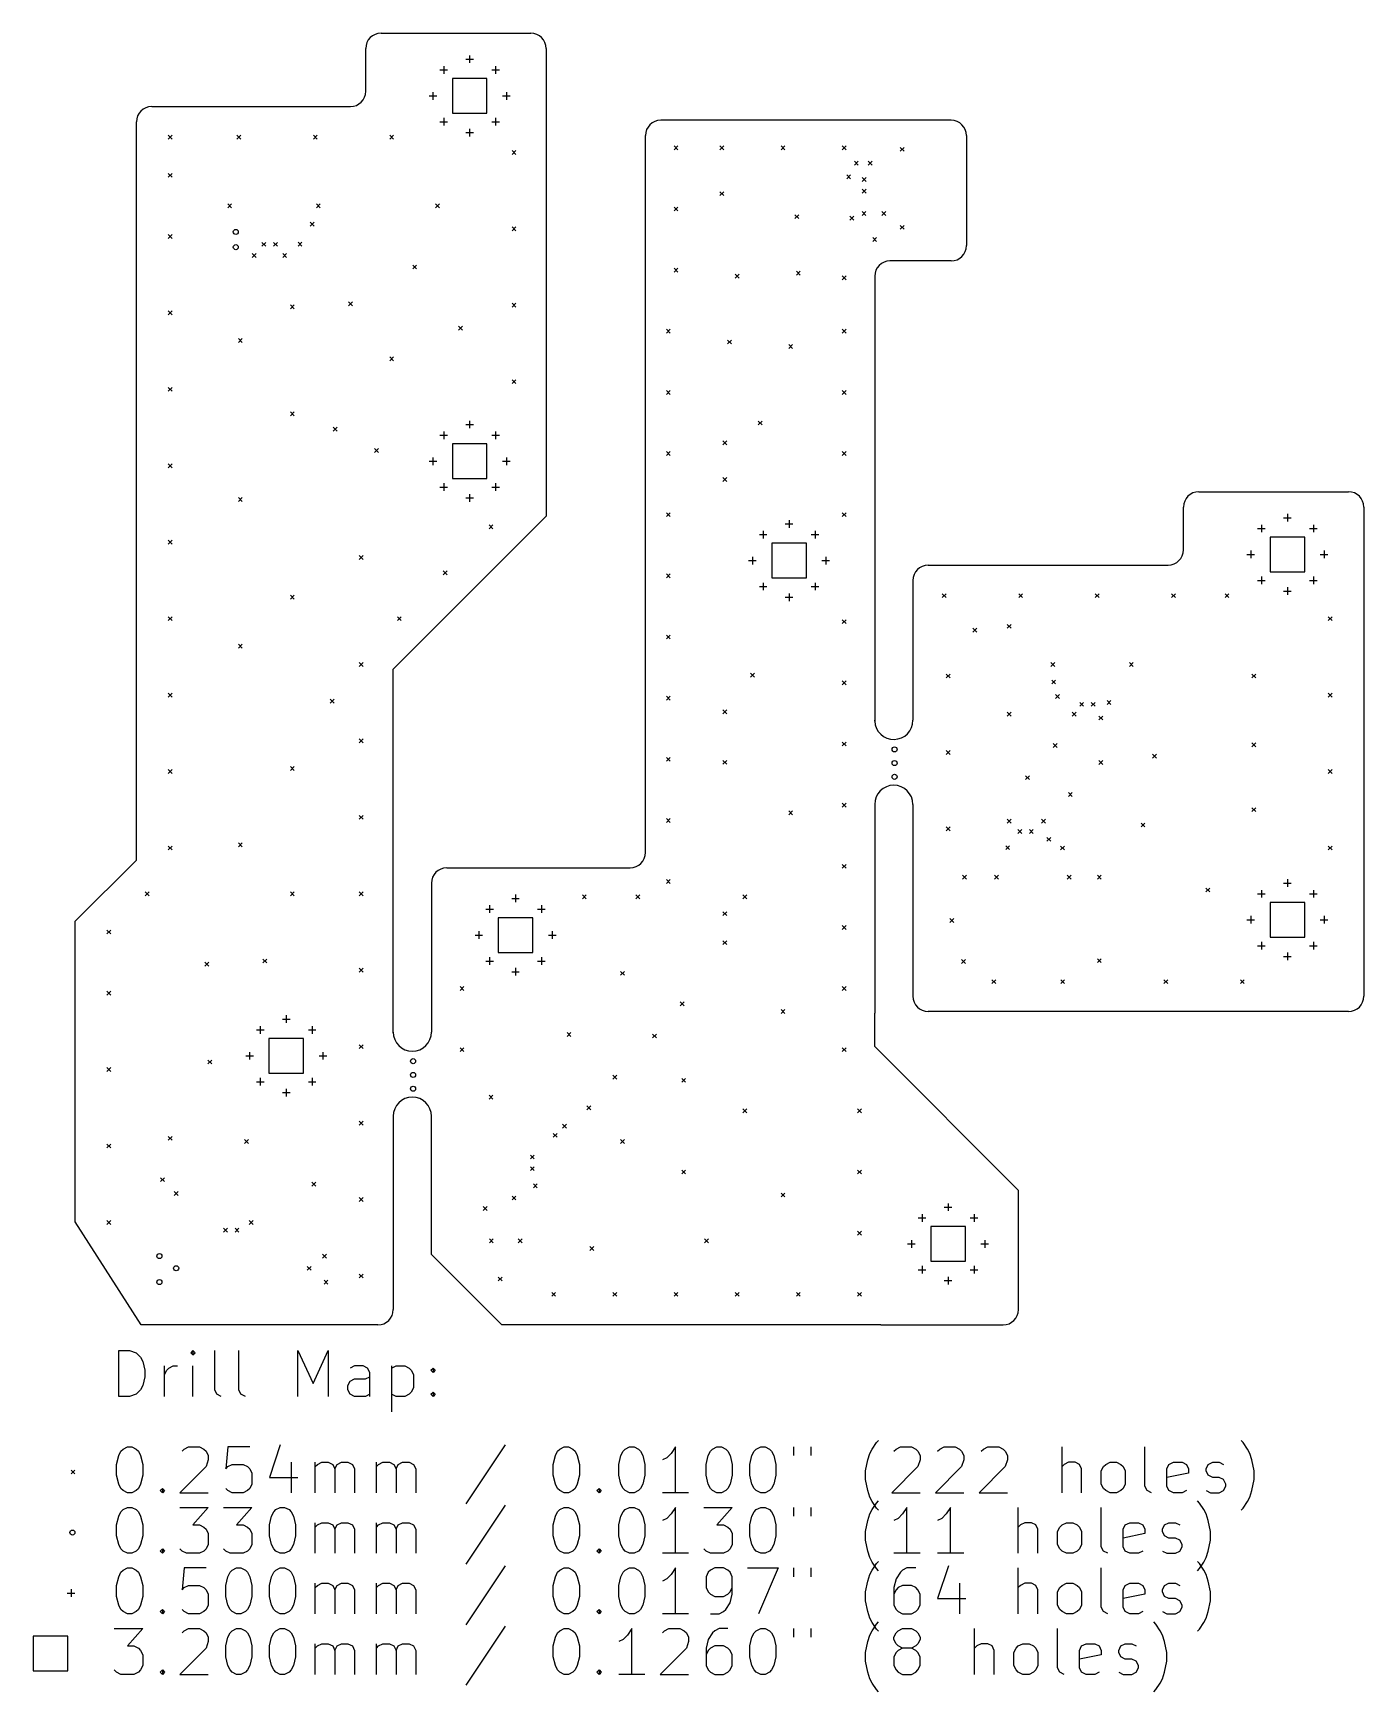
# Model space of a CAD drawing. Extents: x 6.14 to 9.57, y -9.93 to -5.66.
import ezdxf

# ---------------------------------------------------------------- set-up
doc = ezdxf.new("R2010")
doc.units = 0
doc.header["$MEASUREMENT"] = 0
doc.layers.add('BLACK', color=7, linetype='CONTINUOUS')

msp = doc.modelspace()

# ---------------------------------------------------------------- linework, layer by layer
at = {"layer": 'BLACK', "linetype": 'CONTINUOUS'}
for p, q in [((7.03937, -5.65748), (7.4252, -5.65748)), ((7, -5.80709), (7, -5.69685)), ((7.26772, -5.71457), (7.26772, -5.73425)), ((7.46457, -5.69685), (7.46457, -6.90157)), ((7.19106, -5.75208), (7.21075, -5.75208)), ((7.2009, -5.74224), (7.2009, -5.76193)), ((7.25787, -5.72441), (7.27756, -5.72441)), ((7.32469, -5.75208), (7.34437, -5.75208)), ((7.33453, -5.74224), (7.33453, -5.76193)), ((7.17323, -5.80906), (7.17323, -5.82874)), ((7.31226, -5.77436), (7.22317, -5.77436)), ((7.22317, -5.77436), (7.22317, -5.86344)), ((7.31226, -5.86344), (7.31226, -5.77436)), ((7.3622, -5.80906), (7.3622, -5.82874)), ((6.44882, -5.84646), (6.96063, -5.84646)), ((7.16339, -5.8189), (7.18307, -5.8189)), ((7.35236, -5.8189), (7.37205, -5.8189)), ((6.40945, -6.95669), (6.40945, -5.88583)), ((7.19106, -5.88571), (7.21075, -5.88571)), ((7.2009, -5.87587), (7.2009, -5.89555)), ((7.22317, -5.86344), (7.31226, -5.86344)), ((7.32469, -5.88571), (7.34437, -5.88571)), ((7.33453, -5.87587), (7.33453, -5.89555)), ((7.87795, -5.88189), (7.75984, -5.88189)), ((8.50787, -5.88189), (7.87795, -5.88189)), ((6.49106, -5.9202), (6.50106, -5.9302)), ((6.50106, -5.9202), (6.49106, -5.9302)), ((6.66823, -5.9202), (6.67823, -5.9302)), ((6.67823, -5.9202), (6.66823, -5.9302)), ((6.86508, -5.9202), (6.87508, -5.9302)), ((6.87508, -5.9202), (6.86508, -5.9302)), ((7.06193, -5.9202), (7.07193, -5.9302)), ((7.07193, -5.9202), (7.06193, -5.9302)), ((7.25787, -5.91339), (7.27756, -5.91339)), ((7.26772, -5.90354), (7.26772, -5.92323)), ((7.72047, -7.76772), (7.72047, -5.92126)), ((8.54724, -5.92126), (8.54724, -6.20472)), ((7.37689, -5.95957), (7.38689, -5.96957)), ((7.38689, -5.95957), (7.37689, -5.96957)), ((7.79421, -5.94776), (7.80421, -5.95776)), ((7.80421, -5.94776), (7.79421, -5.95776)), ((7.91232, -5.94776), (7.92232, -5.95776)), ((7.92232, -5.94776), (7.91232, -5.95776)), ((8.0698, -5.94776), (8.0798, -5.95776)), ((8.0798, -5.94776), (8.0698, -5.95776)), ((8.22728, -5.94776), (8.23728, -5.95776)), ((8.23728, -5.94776), (8.22728, -5.95776)), ((8.37689, -5.95169), (8.38689, -5.96169)), ((8.38689, -5.95169), (8.37689, -5.96169)), ((6.49106, -6.01862), (6.50106, -6.02862)), ((6.50106, -6.01862), (6.49106, -6.02862)), ((8.23909, -6.02256), (8.24909, -6.03256)), ((8.24909, -6.02256), (8.23909, -6.03256)), ((8.25878, -5.98713), (8.26878, -5.99713)), ((8.26878, -5.98713), (8.25878, -5.99713)), ((8.29421, -5.98713), (8.30421, -5.99713)), ((8.30421, -5.98713), (8.29421, -5.99713)), ((7.91232, -6.06587), (7.92232, -6.07587)), ((7.92232, -6.06587), (7.91232, -6.07587)), ((8.27913, -6.02929), (8.28913, -6.03929)), ((8.28913, -6.02929), (8.27913, -6.03929)), ((8.27913, -6.05913), (8.28913, -6.06913)), ((8.28913, -6.05913), (8.27913, -6.06913)), ((6.64461, -6.09736), (6.65461, -6.10736)), ((6.65461, -6.09736), (6.64461, -6.10736)), ((6.87295, -6.09736), (6.88295, -6.10736)), ((6.88295, -6.09736), (6.87295, -6.10736)), ((7.18004, -6.09736), (7.19004, -6.10736)), ((7.19004, -6.09736), (7.18004, -6.10736)), ((7.79421, -6.10524), (7.80421, -6.11524)), ((7.80421, -6.10524), (7.79421, -6.11524)), ((6.8572, -6.14461), (6.8672, -6.15461)), ((6.8672, -6.14461), (6.8572, -6.15461)), ((8.10524, -6.12492), (8.11524, -6.13492)), ((8.11524, -6.12492), (8.10524, -6.13492)), ((8.24697, -6.12886), (8.25697, -6.13886)), ((8.25697, -6.12886), (8.24697, -6.13886)), ((8.27846, -6.11705), (8.28846, -6.12705)), ((8.28846, -6.11705), (8.27846, -6.12705)), ((8.32965, -6.11705), (8.33965, -6.12705)), ((8.33965, -6.11705), (8.32965, -6.12705)), ((6.49106, -6.1761), (6.50106, -6.1861)), ((6.50106, -6.1761), (6.49106, -6.1861)), ((7.37689, -6.15642), (7.38689, -6.16642)), ((7.38689, -6.15642), (7.37689, -6.16642)), ((8.30602, -6.18398), (8.31602, -6.19398)), ((8.31602, -6.18398), (8.30602, -6.19398)), ((8.37689, -6.15248), (8.38689, -6.16248)), ((8.38689, -6.15248), (8.37689, -6.16248)), ((6.7076, -6.22531), (6.7176, -6.23531)), ((6.7176, -6.22531), (6.7076, -6.23531)), ((6.7327, -6.19643), (6.7427, -6.20643)), ((6.7427, -6.19643), (6.7327, -6.20643)), ((6.76254, -6.19643), (6.77254, -6.20643)), ((6.77254, -6.19643), (6.76254, -6.20643)), ((6.78634, -6.22531), (6.79634, -6.23531)), ((6.79634, -6.22531), (6.78634, -6.23531)), ((6.82571, -6.19579), (6.83571, -6.20579)), ((6.83571, -6.19579), (6.82571, -6.20579)), ((7.12098, -6.25484), (7.13098, -6.26484)), ((7.13098, -6.25484), (7.12098, -6.26484)), ((7.79421, -6.26272), (7.80421, -6.27272)), ((7.80421, -6.26272), (7.79421, -6.27272)), ((7.95169, -6.27846), (7.96169, -6.28846)), ((7.96169, -6.27846), (7.95169, -6.28846)), ((8.10917, -6.27059), (8.11917, -6.28059)), ((8.11917, -6.27059), (8.10917, -6.28059)), ((8.50787, -6.24409), (8.35039, -6.24409)), ((8.22728, -6.2824), (8.23728, -6.2924)), ((8.23728, -6.2824), (8.22728, -6.2924)), ((8.31102, -6.28346), (8.31102, -7.42913)), ((6.80602, -6.3572), (6.81602, -6.3672)), ((6.81602, -6.3572), (6.80602, -6.3672)), ((6.95563, -6.34933), (6.96563, -6.35933)), ((6.96563, -6.34933), (6.95563, -6.35933)), ((7.37689, -6.35327), (7.38689, -6.36327)), ((7.38689, -6.35327), (7.37689, -6.36327)), ((6.49106, -6.37295), (6.50106, -6.38295)), ((6.50106, -6.37295), (6.49106, -6.38295)), ((6.67217, -6.44382), (6.68217, -6.45382)), ((6.68217, -6.44382), (6.67217, -6.45382)), ((7.23909, -6.41232), (7.24909, -6.42232)), ((7.24909, -6.41232), (7.23909, -6.42232)), ((7.77453, -6.4202), (7.78453, -6.4302)), ((7.78453, -6.4202), (7.77453, -6.4302)), ((7.93201, -6.44776), (7.94201, -6.45776)), ((7.94201, -6.44776), (7.93201, -6.45776)), ((8.22728, -6.4202), (8.23728, -6.4302)), ((8.23728, -6.4202), (8.22728, -6.4302)), ((7.06193, -6.49106), (7.07193, -6.50106)), ((7.07193, -6.49106), (7.06193, -6.50106)), ((8.08949, -6.45957), (8.09949, -6.46957)), ((8.09949, -6.45957), (8.08949, -6.46957)), ((6.49106, -6.5698), (6.50106, -6.5798)), ((6.50106, -6.5698), (6.49106, -6.5798)), ((7.37689, -6.55012), (7.38689, -6.56012)), ((7.38689, -6.55012), (7.37689, -6.56012)), ((7.77453, -6.57768), (7.78453, -6.58768)), ((7.78453, -6.57768), (7.77453, -6.58768)), ((8.22728, -6.57768), (8.23728, -6.58768)), ((8.23728, -6.57768), (8.22728, -6.58768)), ((6.80602, -6.6328), (6.81602, -6.6428)), ((6.81602, -6.6328), (6.80602, -6.6428)), ((7.26772, -6.65551), (7.26772, -6.6752)), ((8.01075, -6.65642), (8.02075, -6.66642)), ((8.02075, -6.65642), (8.01075, -6.66642)), ((6.91626, -6.67217), (6.92626, -6.68217)), ((6.92626, -6.67217), (6.91626, -6.68217)), ((7.19106, -6.69303), (7.21075, -6.69303)), ((7.2009, -6.68319), (7.2009, -6.70287)), ((7.25787, -6.66535), (7.27756, -6.66535)), ((7.32469, -6.69303), (7.34437, -6.69303)), ((7.33453, -6.68319), (7.33453, -6.70287)), ((7.02256, -6.72728), (7.03256, -6.73728)), ((7.03256, -6.72728), (7.02256, -6.73728)), ((7.31226, -6.7153), (7.22317, -6.7153)), ((7.22317, -6.7153), (7.22317, -6.80439)), ((7.31226, -6.80439), (7.31226, -6.7153)), ((7.77453, -6.73516), (7.78453, -6.74516)), ((7.78453, -6.73516), (7.77453, -6.74516)), ((7.9202, -6.7076), (7.9302, -6.7176)), ((7.9302, -6.7076), (7.9202, -6.7176)), ((8.22728, -6.73516), (8.23728, -6.74516)), ((8.23728, -6.73516), (8.22728, -6.74516)), ((6.49106, -6.76665), (6.50106, -6.77665)), ((6.50106, -6.76665), (6.49106, -6.77665)), ((7.16339, -6.75984), (7.18307, -6.75984)), ((7.17323, -6.75), (7.17323, -6.76969)), ((7.35236, -6.75984), (7.37205, -6.75984)), ((7.3622, -6.75), (7.3622, -6.76969)), ((7.19106, -6.82666), (7.21075, -6.82666)), ((7.2009, -6.81681), (7.2009, -6.8365)), ((7.22317, -6.80439), (7.31226, -6.80439)), ((7.32469, -6.82666), (7.34437, -6.82666)), ((7.33453, -6.81681), (7.33453, -6.8365)), ((7.9202, -6.80209), (7.9302, -6.81209)), ((7.9302, -6.80209), (7.9202, -6.81209)), ((6.67217, -6.85327), (6.68217, -6.86327)), ((6.68217, -6.85327), (6.67217, -6.86327)), ((7.25787, -6.85433), (7.27756, -6.85433)), ((7.26772, -6.84449), (7.26772, -6.86417)), ((9.14567, -6.83858), (9.5315, -6.83858)), ((7.07087, -7.29528), (7.46457, -6.90157)), ((7.77453, -6.89264), (7.78453, -6.90264)), ((7.78453, -6.89264), (7.77453, -6.90264)), ((8.09055, -6.91142), (8.09055, -6.9311)), ((8.22728, -6.89264), (8.23728, -6.90264)), ((8.23728, -6.89264), (8.22728, -6.90264)), ((9.1063, -6.98819), (9.1063, -6.87795)), ((9.36417, -6.90551), (9.38386, -6.90551)), ((9.37402, -6.89567), (9.37402, -6.91535)), ((9.57087, -6.87795), (9.57087, -8.1378)), ((6.40945, -7.7874), (6.40945, -6.95669)), ((7.31783, -6.92413), (7.32783, -6.93413)), ((7.32783, -6.92413), (7.31783, -6.93413)), ((8.0139, -6.94893), (8.03358, -6.94893)), ((8.02374, -6.93909), (8.02374, -6.95878)), ((8.08071, -6.92126), (8.10039, -6.92126)), ((8.14752, -6.94893), (8.16721, -6.94893)), ((8.15736, -6.93909), (8.15736, -6.95878)), ((9.29736, -6.93319), (9.31705, -6.93319)), ((9.3072, -6.92334), (9.3072, -6.94303)), ((9.41856, -6.95546), (9.32947, -6.95546)), ((9.32947, -6.95546), (9.32947, -7.04454)), ((9.41856, -7.04454), (9.41856, -6.95546)), ((9.43099, -6.93319), (9.45067, -6.93319)), ((9.44083, -6.92334), (9.44083, -6.94303)), ((6.49106, -6.9635), (6.50106, -6.9735)), ((6.50106, -6.9635), (6.49106, -6.9735)), ((6.98319, -7.00287), (6.99319, -7.01287)), ((6.99319, -7.00287), (6.98319, -7.01287)), ((8.13509, -6.97121), (8.04601, -6.97121)), ((8.04601, -6.97121), (8.04601, -7.06029)), ((8.13509, -7.06029), (8.13509, -6.97121)), ((9.26969, -7), (9.28937, -7)), ((9.27953, -6.99016), (9.27953, -7.00984)), ((9.45866, -7), (9.47835, -7)), ((9.4685, -6.99016), (9.4685, -7.00984)), ((7.19972, -7.04224), (7.20972, -7.05224)), ((7.20972, -7.04224), (7.19972, -7.05224)), ((7.98622, -7.01575), (8.00591, -7.01575)), ((7.99606, -7.00591), (7.99606, -7.02559)), ((8.1752, -7.01575), (8.19488, -7.01575)), ((8.18504, -7.00591), (8.18504, -7.02559)), ((8.44882, -7.02756), (9.06693, -7.02756)), ((9.32947, -7.04454), (9.41856, -7.04454)), ((7.77453, -7.05012), (7.78453, -7.06012)), ((7.78453, -7.05012), (7.77453, -7.06012)), ((8.0139, -7.08256), (8.03358, -7.08256)), ((8.02374, -7.07272), (8.02374, -7.0924)), ((8.04601, -7.06029), (8.13509, -7.06029)), ((8.14752, -7.08256), (8.16721, -7.08256)), ((8.15736, -7.07272), (8.15736, -7.0924)), ((8.40945, -7.06693), (8.40949, -7.42717)), ((9.29736, -7.06681), (9.31705, -7.06681)), ((9.3072, -7.05697), (9.3072, -7.07666)), ((9.37402, -7.08465), (9.37402, -7.10433)), ((9.43099, -7.06681), (9.45067, -7.06681)), ((9.44083, -7.05697), (9.44083, -7.07666)), ((6.80602, -7.10524), (6.81602, -7.11524)), ((6.81602, -7.10524), (6.80602, -7.11524)), ((8.08071, -7.11024), (8.10039, -7.11024)), ((8.09055, -7.10039), (8.09055, -7.12008)), ((8.48516, -7.1013), (8.49516, -7.1113)), ((8.49516, -7.1013), (8.48516, -7.1113)), ((8.68201, -7.1013), (8.69201, -7.1113)), ((8.69201, -7.1013), (8.68201, -7.1113)), ((8.87886, -7.1013), (8.88886, -7.1113)), ((8.88886, -7.1013), (8.87886, -7.1113)), ((9.07571, -7.1013), (9.08571, -7.1113)), ((9.08571, -7.1013), (9.07571, -7.1113)), ((9.2135, -7.1013), (9.2235, -7.1113)), ((9.2235, -7.1013), (9.2135, -7.1113)), ((9.36417, -7.09449), (9.38386, -7.09449)), ((6.49106, -7.16035), (6.50106, -7.17035)), ((6.50106, -7.16035), (6.49106, -7.17035)), ((7.08161, -7.16035), (7.09161, -7.17035)), ((7.09161, -7.16035), (7.08161, -7.17035)), ((8.22728, -7.16823), (8.23728, -7.17823)), ((8.23728, -7.16823), (8.22728, -7.17823)), ((9.47925, -7.16035), (9.48925, -7.17035)), ((9.48925, -7.16035), (9.47925, -7.17035)), ((7.77453, -7.2076), (7.78453, -7.2176)), ((7.78453, -7.2076), (7.77453, -7.2176)), ((8.5639, -7.18988), (8.5739, -7.19988)), ((8.5739, -7.18988), (8.5639, -7.19988)), ((8.65248, -7.18004), (8.66248, -7.19004)), ((8.66248, -7.18004), (8.65248, -7.19004)), ((6.67217, -7.23122), (6.68217, -7.24122)), ((6.68217, -7.23122), (6.67217, -7.24122)), ((6.98319, -7.27846), (6.99319, -7.28846)), ((6.99319, -7.27846), (6.98319, -7.28846)), ((7.07087, -8.23228), (7.07087, -7.29528)), ((8.76459, -7.2786), (8.77459, -7.2886)), ((8.77459, -7.2786), (8.76459, -7.2886)), ((8.96709, -7.2786), (8.97709, -7.2886)), ((8.97709, -7.2786), (8.96709, -7.2886)), ((7.99106, -7.30602), (8.00106, -7.31602)), ((8.00106, -7.30602), (7.99106, -7.31602)), ((8.22728, -7.32571), (8.23728, -7.33571)), ((8.23728, -7.32571), (8.22728, -7.33571)), ((8.495, -7.30799), (8.505, -7.31799)), ((8.505, -7.30799), (8.495, -7.31799)), ((8.76709, -7.3236), (8.77709, -7.3336)), ((8.77709, -7.3236), (8.76709, -7.3336)), ((9.2824, -7.30799), (9.2924, -7.31799)), ((9.2924, -7.30799), (9.2824, -7.31799)), ((6.49106, -7.3572), (6.50106, -7.3672)), ((6.50106, -7.3572), (6.49106, -7.3672)), ((6.90839, -7.37295), (6.91839, -7.38295)), ((6.91839, -7.37295), (6.90839, -7.38295)), ((7.77453, -7.36508), (7.78453, -7.37508)), ((7.78453, -7.36508), (7.77453, -7.37508)), ((8.77709, -7.3611), (8.78709, -7.3711)), ((8.78709, -7.3611), (8.77709, -7.3711)), ((8.839, -7.3811), (8.849, -7.3911)), ((8.849, -7.3811), (8.839, -7.3911)), ((8.86884, -7.3811), (8.87884, -7.3911)), ((8.87884, -7.3811), (8.86884, -7.3911)), ((8.90959, -7.3761), (8.91959, -7.3861)), ((8.91959, -7.3761), (8.90959, -7.3861)), ((9.47925, -7.3572), (9.48925, -7.3672)), ((9.48925, -7.3572), (9.47925, -7.3672)), ((7.9202, -7.40051), (7.9302, -7.41051)), ((7.9302, -7.40051), (7.9202, -7.41051)), ((8.31102, -7.42913), (8.31102, -7.42717)), ((8.65248, -7.40642), (8.66248, -7.41642)), ((8.66248, -7.40642), (8.65248, -7.41642)), ((8.8198, -7.40642), (8.8298, -7.41642)), ((8.8298, -7.40642), (8.8198, -7.41642)), ((8.8887, -7.41626), (8.8987, -7.42626)), ((8.8987, -7.41626), (8.8887, -7.42626)), ((6.98319, -7.47531), (6.99319, -7.48531)), ((6.99319, -7.47531), (6.98319, -7.48531)), ((8.22728, -7.48319), (8.23728, -7.49319)), ((8.23728, -7.48319), (8.22728, -7.49319)), ((8.495, -7.50484), (8.505, -7.51484)), ((8.505, -7.50484), (8.495, -7.51484)), ((8.77059, -7.48713), (8.78059, -7.49713)), ((8.78059, -7.48713), (8.77059, -7.49713)), ((9.0265, -7.51469), (9.0365, -7.52469)), ((9.0365, -7.51469), (9.0265, -7.52469)), ((9.2824, -7.48516), (9.2924, -7.49516)), ((9.2924, -7.48516), (9.2824, -7.49516)), ((6.49106, -7.55406), (6.50106, -7.56406)), ((6.50106, -7.55406), (6.49106, -7.56406)), ((6.80602, -7.54618), (6.81602, -7.55618)), ((6.81602, -7.54618), (6.80602, -7.55618)), ((7.77453, -7.52256), (7.78453, -7.53256)), ((7.78453, -7.52256), (7.77453, -7.53256)), ((7.9202, -7.53043), (7.9302, -7.54043)), ((7.9302, -7.53043), (7.9202, -7.54043)), ((8.8887, -7.5311), (8.8987, -7.5411)), ((8.8987, -7.5311), (8.8887, -7.5411)), ((9.47925, -7.55406), (9.48925, -7.56406)), ((9.48925, -7.55406), (9.47925, -7.56406)), ((8.69972, -7.5698), (8.70972, -7.5798)), ((8.70972, -7.5698), (8.69972, -7.5798)), ((8.22728, -7.64067), (8.23728, -7.65067)), ((8.23728, -7.64067), (8.22728, -7.65067)), ((8.31102, -7.6437), (8.31102, -8.1811)), ((8.40945, -7.6437), (8.40945, -8.1378)), ((8.80996, -7.61311), (8.81996, -7.62311)), ((8.81996, -7.61311), (8.80996, -7.62311)), ((6.98319, -7.67217), (6.99319, -7.68217)), ((6.99319, -7.67217), (6.98319, -7.68217)), ((7.77453, -7.68004), (7.78453, -7.69004)), ((7.78453, -7.68004), (7.77453, -7.69004)), ((8.08949, -7.66035), (8.09949, -7.67035)), ((8.09949, -7.66035), (8.08949, -7.67035)), ((8.65248, -7.68201), (8.66248, -7.69201)), ((8.66248, -7.68201), (8.65248, -7.69201)), ((8.74106, -7.68201), (8.75106, -7.69201)), ((8.75106, -7.68201), (8.74106, -7.69201)), ((9.2824, -7.65248), (9.2924, -7.66248)), ((9.2924, -7.65248), (9.2824, -7.66248)), ((8.495, -7.70169), (8.505, -7.71169)), ((8.505, -7.70169), (8.495, -7.71169)), ((8.67967, -7.7086), (8.68967, -7.7186)), ((8.68967, -7.7086), (8.67967, -7.7186)), ((8.70951, -7.7086), (8.71951, -7.7186)), ((8.71951, -7.7086), (8.70951, -7.7186)), ((8.75459, -7.7286), (8.76459, -7.7386)), ((8.76459, -7.7286), (8.75459, -7.7386)), ((8.99697, -7.69185), (9.00697, -7.70185)), ((9.00697, -7.69185), (8.99697, -7.70185)), ((6.49106, -7.75091), (6.50106, -7.76091)), ((6.50106, -7.75091), (6.49106, -7.76091)), ((6.67217, -7.74303), (6.68217, -7.75303)), ((6.68217, -7.74303), (6.67217, -7.75303)), ((8.64854, -7.75006), (8.65854, -7.76006)), ((8.65854, -7.75006), (8.64854, -7.76006)), ((8.78959, -7.7511), (8.79959, -7.7611)), ((8.79959, -7.7511), (8.78959, -7.7611)), ((9.47925, -7.75091), (9.48925, -7.76091)), ((9.48925, -7.75091), (9.47925, -7.76091)), ((6.25197, -7.94488), (6.40945, -7.7874)), ((7.20866, -7.80709), (7.6811, -7.80709)), ((8.22728, -7.79815), (8.23728, -7.80815)), ((8.23728, -7.79815), (8.22728, -7.80815)), ((7.16929, -7.84646), (7.16929, -8.23031)), ((7.77453, -7.83752), (7.78453, -7.84752)), ((7.78453, -7.83752), (7.77453, -7.84752)), ((8.53709, -7.8261), (8.54709, -7.8361)), ((8.54709, -7.8261), (8.53709, -7.8361)), ((8.61959, -7.8261), (8.62959, -7.8361)), ((8.62959, -7.8261), (8.61959, -7.8361)), ((8.80709, -7.8261), (8.81709, -7.8361)), ((8.81709, -7.8261), (8.80709, -7.8361)), ((8.88459, -7.8261), (8.89459, -7.8361)), ((8.89459, -7.8261), (8.88459, -7.8361)), ((9.16429, -7.85917), (9.17429, -7.86917)), ((9.17429, -7.85917), (9.16429, -7.86917)), ((9.36417, -7.84646), (9.38386, -7.84646)), ((9.37402, -7.83661), (9.37402, -7.8563)), ((6.43201, -7.86902), (6.44201, -7.87902)), ((6.44201, -7.86902), (6.43201, -7.87902)), ((6.80602, -7.86902), (6.81602, -7.87902)), ((6.81602, -7.86902), (6.80602, -7.87902)), ((6.98319, -7.86902), (6.99319, -7.87902)), ((6.99319, -7.86902), (6.98319, -7.87902)), ((7.37598, -7.88583), (7.39567, -7.88583)), ((7.38583, -7.87598), (7.38583, -7.89567)), ((7.55799, -7.87689), (7.56799, -7.88689)), ((7.56799, -7.87689), (7.55799, -7.88689)), ((7.69579, -7.87689), (7.70579, -7.88689)), ((7.70579, -7.87689), (7.69579, -7.88689)), ((7.97138, -7.87689), (7.98138, -7.88689)), ((7.98138, -7.87689), (7.97138, -7.88689)), ((9.29736, -7.87413), (9.31705, -7.87413)), ((9.3072, -7.86429), (9.3072, -7.88397)), ((9.41856, -7.8964), (9.32947, -7.8964)), ((9.32947, -7.8964), (9.32947, -7.98549)), ((9.41856, -7.98549), (9.41856, -7.8964)), ((9.43099, -7.87413), (9.45067, -7.87413)), ((9.44083, -7.86429), (9.44083, -7.88397)), ((6.25197, -8.7185), (6.25197, -7.94488)), ((7.30917, -7.9135), (7.32886, -7.9135)), ((7.31901, -7.90366), (7.31901, -7.92334)), ((7.43037, -7.93577), (7.34128, -7.93577)), ((7.34128, -7.93577), (7.34128, -8.02486)), ((7.43037, -8.02486), (7.43037, -7.93577)), ((7.4428, -7.9135), (7.46248, -7.9135)), ((7.45264, -7.90366), (7.45264, -7.92334)), ((7.9202, -7.9202), (7.9302, -7.9302)), ((7.9302, -7.9202), (7.9202, -7.9302)), ((8.50484, -7.93791), (8.51484, -7.94791)), ((8.51484, -7.93791), (8.50484, -7.94791)), ((9.26969, -7.94094), (9.28937, -7.94094)), ((9.27953, -7.9311), (9.27953, -7.95079)), ((9.45866, -7.94094), (9.47835, -7.94094)), ((9.4685, -7.9311), (9.4685, -7.95079)), ((6.33358, -7.96744), (6.34358, -7.97744)), ((6.34358, -7.96744), (6.33358, -7.97744)), ((7.2815, -7.98031), (7.30118, -7.98031)), ((7.29134, -7.97047), (7.29134, -7.99016)), ((7.47047, -7.98031), (7.49016, -7.98031)), ((7.48031, -7.97047), (7.48031, -7.99016)), ((8.22728, -7.95563), (8.23728, -7.96563)), ((8.23728, -7.95563), (8.22728, -7.96563)), ((9.32947, -7.98549), (9.41856, -7.98549)), ((7.34128, -8.02486), (7.43037, -8.02486)), ((7.9202, -7.995), (7.9302, -8.005)), ((7.9302, -7.995), (7.9202, -8.005)), ((9.29736, -8.00776), (9.31705, -8.00776)), ((9.3072, -7.99792), (9.3072, -8.0176)), ((9.37402, -8.02559), (9.37402, -8.04528)), ((9.43099, -8.00776), (9.45067, -8.00776)), ((9.44083, -7.99792), (9.44083, -8.0176)), ((6.58555, -8.05012), (6.59555, -8.06012)), ((6.59555, -8.05012), (6.58555, -8.06012)), ((6.73516, -8.04224), (6.74516, -8.05224)), ((6.74516, -8.04224), (6.73516, -8.05224)), ((6.98319, -8.06587), (6.99319, -8.07587)), ((6.99319, -8.06587), (6.98319, -8.07587)), ((7.30917, -8.04713), (7.32886, -8.04713)), ((7.31901, -8.03729), (7.31901, -8.05697)), ((7.38583, -8.06496), (7.38583, -8.08465)), ((7.4428, -8.04713), (7.46248, -8.04713)), ((7.45264, -8.03729), (7.45264, -8.05697)), ((7.65642, -8.07374), (7.66642, -8.08374)), ((7.66642, -8.07374), (7.65642, -8.08374)), ((8.53459, -8.0436), (8.54459, -8.0536)), ((8.54459, -8.0436), (8.53459, -8.0536)), ((8.88459, -8.0411), (8.89459, -8.0511)), ((8.89459, -8.0411), (8.88459, -8.0511)), ((9.36417, -8.03543), (9.38386, -8.03543)), ((7.24303, -8.11311), (7.25303, -8.12311)), ((7.25303, -8.11311), (7.24303, -8.12311)), ((7.37598, -8.0748), (7.39567, -8.0748)), ((8.22728, -8.11311), (8.23728, -8.12311)), ((8.23728, -8.11311), (8.22728, -8.12311)), ((8.61311, -8.09539), (8.62311, -8.10539)), ((8.62311, -8.09539), (8.61311, -8.10539)), ((8.79028, -8.09539), (8.80028, -8.10539)), ((8.80028, -8.09539), (8.79028, -8.10539)), ((9.05602, -8.09539), (9.06602, -8.10539)), ((9.06602, -8.09539), (9.05602, -8.10539)), ((9.25287, -8.09539), (9.26287, -8.10539)), ((9.26287, -8.09539), (9.25287, -8.10539)), ((6.33358, -8.12492), (6.34358, -8.13492)), ((6.34358, -8.12492), (6.33358, -8.13492)), ((7.80996, -8.15248), (7.81996, -8.16248)), ((7.81996, -8.15248), (7.80996, -8.16248)), ((6.78543, -8.19685), (6.80512, -8.19685)), ((6.79528, -8.18701), (6.79528, -8.20669)), ((8.0698, -8.17217), (8.0798, -8.18217)), ((8.0798, -8.17217), (8.0698, -8.18217)), ((8.31102, -8.26772), (8.31102, -8.1811)), ((9.5315, -8.17717), (8.44882, -8.17717)), ((6.71862, -8.22453), (6.7383, -8.22453)), ((6.72846, -8.21468), (6.72846, -8.23437)), ((6.85225, -8.22453), (6.87193, -8.22453)), ((6.86209, -8.21468), (6.86209, -8.23437)), ((7.07087, -8.23228), (7.07087, -8.23031)), ((7.51862, -8.23122), (7.52862, -8.24122)), ((7.52862, -8.23122), (7.51862, -8.24122)), ((7.73909, -8.23516), (7.74909, -8.24516)), ((7.74909, -8.23516), (7.73909, -8.24516)), ((6.70079, -8.2815), (6.70079, -8.30118)), ((6.83982, -8.2468), (6.75073, -8.2468)), ((6.75073, -8.2468), (6.75073, -8.33588)), ((6.83982, -8.33588), (6.83982, -8.2468)), ((6.88976, -8.2815), (6.88976, -8.30118)), ((6.98319, -8.26272), (6.99319, -8.27272)), ((6.99319, -8.26272), (6.98319, -8.27272)), ((7.24303, -8.27059), (7.25303, -8.28059)), ((7.25303, -8.27059), (7.24303, -8.28059)), ((8.22728, -8.27059), (8.23728, -8.28059)), ((8.23728, -8.27059), (8.22728, -8.28059)), ((8.6811, -8.6378), (8.31102, -8.26772)), ((6.33358, -8.32177), (6.34358, -8.33177)), ((6.34358, -8.32177), (6.33358, -8.33177)), ((6.59343, -8.30209), (6.60343, -8.31209)), ((6.60343, -8.30209), (6.59343, -8.31209)), ((6.69094, -8.29134), (6.71063, -8.29134)), ((6.87992, -8.29134), (6.89961, -8.29134)), ((6.71862, -8.35815), (6.7383, -8.35815)), ((6.72846, -8.34831), (6.72846, -8.36799)), ((6.75073, -8.33588), (6.83982, -8.33588)), ((6.85225, -8.35815), (6.87193, -8.35815)), ((6.86209, -8.34831), (6.86209, -8.36799)), ((7.63673, -8.34146), (7.64673, -8.35146)), ((7.64673, -8.34146), (7.63673, -8.35146)), ((7.8139, -8.34933), (7.8239, -8.35933)), ((7.8239, -8.34933), (7.8139, -8.35933)), ((6.78543, -8.38583), (6.80512, -8.38583)), ((6.79528, -8.37598), (6.79528, -8.39567)), ((7.31783, -8.39264), (7.32783, -8.40264)), ((7.32783, -8.39264), (7.31783, -8.40264)), ((7.07087, -8.44685), (7.07087, -8.94488)), ((7.16929, -8.80315), (7.16929, -8.44685)), ((7.5698, -8.4202), (7.5798, -8.4302)), ((7.5798, -8.4202), (7.5698, -8.4302)), ((7.97138, -8.42807), (7.98138, -8.43807)), ((7.98138, -8.42807), (7.97138, -8.43807)), ((8.26665, -8.42807), (8.27665, -8.43807)), ((8.27665, -8.42807), (8.26665, -8.43807)), ((6.49106, -8.49894), (6.50106, -8.50894)), ((6.50106, -8.49894), (6.49106, -8.50894)), ((6.98319, -8.45957), (6.99319, -8.46957)), ((6.99319, -8.45957), (6.98319, -8.46957)), ((7.48319, -8.49106), (7.49319, -8.50106)), ((7.49319, -8.49106), (7.48319, -8.50106)), ((7.50681, -8.46744), (7.51681, -8.47744)), ((7.51681, -8.46744), (7.50681, -8.47744)), ((6.33358, -8.51862), (6.34358, -8.52862)), ((6.34358, -8.51862), (6.33358, -8.52862)), ((6.68791, -8.50681), (6.69791, -8.51681)), ((6.69791, -8.50681), (6.68791, -8.51681)), ((7.65642, -8.50681), (7.66642, -8.51681)), ((7.66642, -8.50681), (7.65642, -8.51681)), ((7.42413, -8.54701), (7.43413, -8.55701)), ((7.43413, -8.54701), (7.42413, -8.55701)), ((7.42413, -8.57685), (7.43413, -8.58685)), ((7.43413, -8.57685), (7.42413, -8.58685)), ((7.8139, -8.58555), (7.8239, -8.59555)), ((7.8239, -8.58555), (7.8139, -8.59555)), ((8.26665, -8.58555), (8.27665, -8.59555)), ((8.27665, -8.58555), (8.26665, -8.59555)), ((6.47138, -8.60524), (6.48138, -8.61524)), ((6.48138, -8.60524), (6.47138, -8.61524)), ((6.86114, -8.61705), (6.87114, -8.62705)), ((6.87114, -8.61705), (6.86114, -8.62705)), ((7.43201, -8.62098), (7.44201, -8.63098)), ((7.44201, -8.62098), (7.43201, -8.63098)), ((6.50681, -8.64067), (6.51681, -8.65067)), ((6.51681, -8.64067), (6.50681, -8.65067)), ((6.98319, -8.65642), (6.99319, -8.66642)), ((6.99319, -8.65642), (6.98319, -8.66642)), ((7.37689, -8.65248), (7.38689, -8.66248)), ((7.38689, -8.65248), (7.37689, -8.66248)), ((8.0698, -8.64461), (8.0798, -8.65461)), ((8.0798, -8.64461), (8.0698, -8.65461)), ((8.5, -8.67126), (8.5, -8.69094)), ((8.6811, -8.94488), (8.6811, -8.6378)), ((7.3028, -8.67933), (7.3128, -8.68933)), ((7.3128, -8.67933), (7.3028, -8.68933)), ((8.42334, -8.70878), (8.44303, -8.70878)), ((8.43319, -8.69893), (8.43319, -8.71862)), ((8.49016, -8.6811), (8.50984, -8.6811)), ((8.55697, -8.70878), (8.57666, -8.70878)), ((8.56681, -8.69893), (8.56681, -8.71862)), ((6.42126, -8.98425), (6.25197, -8.7185)), ((6.33358, -8.71547), (6.34358, -8.72547)), ((6.34358, -8.71547), (6.33358, -8.72547)), ((6.63362, -8.73516), (6.64362, -8.74516)), ((6.64362, -8.73516), (6.63362, -8.74516)), ((6.66346, -8.73516), (6.67346, -8.74516)), ((6.67346, -8.73516), (6.66346, -8.74516)), ((6.69972, -8.71547), (6.70972, -8.72547)), ((6.70972, -8.71547), (6.69972, -8.72547)), ((8.26665, -8.74303), (8.27665, -8.75303)), ((8.27665, -8.74303), (8.26665, -8.75303)), ((8.54454, -8.73105), (8.45546, -8.73105)), ((8.45546, -8.73105), (8.45546, -8.82013)), ((8.54454, -8.82013), (8.54454, -8.73105)), ((7.31854, -8.76295), (7.32854, -8.77295)), ((7.32854, -8.76295), (7.31854, -8.77295)), ((7.39264, -8.76272), (7.40264, -8.77272)), ((7.40264, -8.76272), (7.39264, -8.77272)), ((7.57768, -8.7824), (7.58768, -8.7924)), ((7.58768, -8.7824), (7.57768, -8.7924)), ((7.87295, -8.76272), (7.88295, -8.77272)), ((7.88295, -8.76272), (7.87295, -8.77272)), ((8.39567, -8.77559), (8.41535, -8.77559)), ((8.40551, -8.76575), (8.40551, -8.78543)), ((8.58465, -8.77559), (8.60433, -8.77559)), ((8.59449, -8.76575), (8.59449, -8.78543)), ((6.84933, -8.83358), (6.85933, -8.84358)), ((6.85933, -8.83358), (6.84933, -8.84358)), ((6.8887, -8.80209), (6.8987, -8.81209)), ((6.8987, -8.80209), (6.8887, -8.81209)), ((7.35039, -8.98425), (7.16929, -8.80315)), ((8.42334, -8.8424), (8.44303, -8.8424)), ((8.43319, -8.83256), (8.43319, -8.85225)), ((8.45546, -8.82013), (8.54454, -8.82013)), ((8.55697, -8.8424), (8.57666, -8.8424)), ((8.56681, -8.83256), (8.56681, -8.85225)), ((6.89264, -8.86902), (6.90264, -8.87902)), ((6.90264, -8.86902), (6.89264, -8.87902)), ((6.98319, -8.85327), (6.99319, -8.86327)), ((6.99319, -8.85327), (6.98319, -8.86327)), ((7.34146, -8.86114), (7.35146, -8.87114)), ((7.35146, -8.86114), (7.34146, -8.87114)), ((8.49016, -8.87008), (8.50984, -8.87008)), ((8.5, -8.86024), (8.5, -8.87992)), ((7.47925, -8.90051), (7.48925, -8.91051)), ((7.48925, -8.90051), (7.47925, -8.91051)), ((7.63673, -8.90051), (7.64673, -8.91051)), ((7.64673, -8.90051), (7.63673, -8.91051)), ((7.79421, -8.90051), (7.80421, -8.91051)), ((7.80421, -8.90051), (7.79421, -8.91051)), ((7.95169, -8.90051), (7.96169, -8.91051)), ((7.96169, -8.90051), (7.95169, -8.91051)), ((8.10917, -8.90051), (8.11917, -8.91051)), ((8.11917, -8.90051), (8.10917, -8.91051)), ((8.26665, -8.90051), (8.27665, -8.91051)), ((8.27665, -8.90051), (8.26665, -8.91051)), ((7.0315, -8.98425), (6.42126, -8.98425)), ((8.32677, -8.98425), (7.35039, -8.98425)), ((8.32677, -8.98425), (8.64173, -8.98425)), ((6.36375, -9.16859), (6.36375, -9.05048)), ((6.36375, -9.05048), (6.39187, -9.05048)), ((6.39187, -9.05048), (6.40875, -9.0561)), ((6.40875, -9.0561), (6.41999, -9.06735)), ((6.55498, -9.05048), (6.54935, -9.0561)), ((6.54935, -9.0561), (6.55498, -9.06173)), ((6.5606, -9.0561), (6.55498, -9.05048)), ((6.55498, -9.05048), (6.55498, -9.06173)), ((6.55498, -9.06173), (6.5606, -9.0561)), ((6.61122, -9.15172), (6.61122, -9.05048)), ((6.67309, -9.15172), (6.67309, -9.05048)), ((6.82494, -9.16859), (6.82494, -9.05048)), ((6.82494, -9.05048), (6.86431, -9.13484)), ((6.86431, -9.13484), (6.90368, -9.05048)), ((6.90368, -9.05048), (6.90368, -9.16859)), ((6.41999, -9.06735), (6.42562, -9.0786)), ((6.42562, -9.0786), (6.43124, -9.1011)), ((6.48186, -9.16859), (6.48186, -9.08985)), ((6.48749, -9.1011), (6.49311, -9.09547)), ((6.49311, -9.09547), (6.50436, -9.08985)), ((6.50436, -9.08985), (6.51561, -9.08985)), ((6.55498, -9.16859), (6.55498, -9.08985)), ((6.97118, -9.08985), (6.95993, -9.09547)), ((6.99367, -9.08985), (6.97118, -9.08985)), ((7.00492, -9.09547), (6.99367, -9.08985)), ((7.01055, -9.10672), (7.00492, -9.09547)), ((7.06679, -9.08985), (7.06679, -9.20796)), ((7.06679, -9.09547), (7.07804, -9.08985)), ((7.07804, -9.08985), (7.10053, -9.08985)), ((7.10053, -9.08985), (7.11178, -9.09547)), ((7.11178, -9.09547), (7.11741, -9.1011)), ((7.16803, -9.1011), (7.17365, -9.09547)), ((7.17365, -9.09547), (7.17927, -9.1011)), ((7.17365, -9.09547), (7.17365, -9.10672)), ((6.42562, -9.14047), (6.41999, -9.15172)), ((6.43124, -9.11797), (6.42562, -9.14047)), ((6.43124, -9.1011), (6.43124, -9.11797)), ((6.48186, -9.11235), (6.48749, -9.1011)), ((6.9543, -9.14047), (6.95993, -9.12922)), ((6.9543, -9.15172), (6.9543, -9.14047)), ((6.95993, -9.12922), (6.97118, -9.12359)), ((6.97118, -9.12359), (6.9993, -9.12359)), ((6.9993, -9.12359), (7.01055, -9.11797)), ((7.01055, -9.16859), (7.01055, -9.10672)), ((7.11741, -9.1011), (7.12303, -9.11235)), ((7.12303, -9.11235), (7.12303, -9.14609)), ((7.17365, -9.10672), (7.16803, -9.1011)), ((7.17927, -9.1011), (7.17365, -9.10672)), ((6.39187, -9.16859), (6.36375, -9.16859)), ((6.40875, -9.16296), (6.39187, -9.16859)), ((6.41999, -9.15172), (6.40875, -9.16296)), ((6.61684, -9.16296), (6.61122, -9.15172)), ((6.62809, -9.16859), (6.61684, -9.16296)), ((6.67871, -9.16296), (6.67309, -9.15172)), ((6.68996, -9.16859), (6.67871, -9.16296)), ((6.95993, -9.16296), (6.9543, -9.15172)), ((6.97118, -9.16859), (6.95993, -9.16296)), ((6.9993, -9.16859), (6.97118, -9.16859)), ((7.01055, -9.16296), (6.9993, -9.16859)), ((7.07804, -9.16859), (7.06679, -9.16296)), ((7.10053, -9.16859), (7.07804, -9.16859)), ((7.11178, -9.16296), (7.10053, -9.16859)), ((7.11741, -9.15734), (7.11178, -9.16296)), ((7.12303, -9.14609), (7.11741, -9.15734)), ((7.16803, -9.16296), (7.17365, -9.15734)), ((7.17365, -9.16859), (7.16803, -9.16296)), ((7.17365, -9.15734), (7.17927, -9.16296)), ((7.17365, -9.15734), (7.17365, -9.16859)), ((7.17927, -9.16296), (7.17365, -9.16859)), ((6.36375, -9.32101), (6.36938, -9.30976)), ((6.36938, -9.30976), (6.375, -9.30413)), ((6.375, -9.30413), (6.38625, -9.29851)), ((6.38625, -9.29851), (6.3975, -9.29851)), ((6.3975, -9.29851), (6.40875, -9.30413)), ((6.40875, -9.30413), (6.41437, -9.30976)), ((6.41437, -9.30976), (6.41999, -9.32101)), ((6.52686, -9.30976), (6.53248, -9.30413)), ((6.53248, -9.30413), (6.54373, -9.29851)), ((6.54373, -9.29851), (6.57185, -9.29851)), ((6.57185, -9.29851), (6.5831, -9.30413)), ((6.5831, -9.30413), (6.58872, -9.30976)), ((6.58872, -9.30976), (6.59435, -9.32101)), ((6.64497, -9.29851), (6.63934, -9.35475)), ((6.70121, -9.29851), (6.64497, -9.29851)), ((6.77995, -9.29289), (6.75183, -9.37725)), ((7.35925, -9.29289), (7.25801, -9.44474)), ((7.48861, -9.32101), (7.49424, -9.30976)), ((7.49424, -9.30976), (7.49986, -9.30413)), ((7.49986, -9.30413), (7.51111, -9.29851)), ((7.51111, -9.29851), (7.52236, -9.29851)), ((7.52236, -9.29851), (7.53361, -9.30413)), ((7.53361, -9.30413), (7.53923, -9.30976)), ((7.53923, -9.30976), (7.54485, -9.32101)), ((7.65734, -9.32101), (7.66296, -9.30976)), ((7.66296, -9.30976), (7.66859, -9.30413)), ((7.66859, -9.30413), (7.67984, -9.29851)), ((7.67984, -9.29851), (7.69109, -9.29851)), ((7.69109, -9.29851), (7.70233, -9.30413)), ((7.70233, -9.30413), (7.70796, -9.30976)), ((7.70796, -9.30976), (7.71358, -9.32101)), ((7.79795, -9.29851), (7.7867, -9.31538)), ((7.79795, -9.41662), (7.79795, -9.29851)), ((7.88231, -9.32101), (7.88794, -9.30976)), ((7.88794, -9.30976), (7.89356, -9.30413)), ((7.89356, -9.30413), (7.90481, -9.29851)), ((7.90481, -9.29851), (7.91606, -9.29851)), ((7.91606, -9.29851), (7.92731, -9.30413)), ((7.92731, -9.30413), (7.93293, -9.30976)), ((7.93293, -9.30976), (7.93855, -9.32101)), ((7.9948, -9.32101), (8.00042, -9.30976)), ((8.00042, -9.30976), (8.00605, -9.30413)), ((8.00605, -9.30413), (8.01729, -9.29851)), ((8.01729, -9.29851), (8.02854, -9.29851)), ((8.02854, -9.29851), (8.03979, -9.30413)), ((8.03979, -9.30413), (8.04542, -9.30976)), ((8.04542, -9.30976), (8.05104, -9.32101)), ((8.10166, -9.29851), (8.10166, -9.32101)), ((8.14665, -9.29851), (8.14665, -9.32101)), ((8.29851, -9.31538), (8.30413, -9.30413)), ((8.30413, -9.30413), (8.31538, -9.28726)), ((8.31538, -9.28726), (8.32101, -9.28164)), ((8.36038, -9.30976), (8.366, -9.30413)), ((8.366, -9.30413), (8.37725, -9.29851)), ((8.37725, -9.29851), (8.40537, -9.29851)), ((8.40537, -9.29851), (8.41662, -9.30413)), ((8.41662, -9.30413), (8.42224, -9.30976)), ((8.42224, -9.30976), (8.42787, -9.32101)), ((8.47286, -9.30976), (8.47849, -9.30413)), ((8.47849, -9.30413), (8.48974, -9.29851)), ((8.48974, -9.29851), (8.51786, -9.29851)), ((8.51786, -9.29851), (8.52911, -9.30413)), ((8.52911, -9.30413), (8.53473, -9.30976)), ((8.53473, -9.30976), (8.54035, -9.32101)), ((8.58535, -9.30976), (8.59097, -9.30413)), ((8.59097, -9.30413), (8.60222, -9.29851)), ((8.60222, -9.29851), (8.63034, -9.29851)), ((8.63034, -9.29851), (8.64159, -9.30413)), ((8.64159, -9.30413), (8.64722, -9.30976)), ((8.64722, -9.30976), (8.65284, -9.32101)), ((8.79345, -9.41662), (8.79345, -9.29851)), ((9.00717, -9.39975), (9.00717, -9.29851)), ((9.26026, -9.28726), (9.25464, -9.28164)), ((9.27151, -9.30413), (9.26026, -9.28726)), ((9.27714, -9.31538), (9.27151, -9.30413)), ((6.35813, -9.3435), (6.36375, -9.32101)), ((6.35813, -9.37163), (6.35813, -9.3435)), ((6.41999, -9.32101), (6.42562, -9.3435)), ((6.42562, -9.3435), (6.42562, -9.37163)), ((6.58872, -9.34913), (6.52123, -9.41662)), ((6.59435, -9.33226), (6.58872, -9.34913)), ((6.59435, -9.32101), (6.59435, -9.33226)), ((6.63934, -9.35475), (6.64497, -9.34913)), ((6.64497, -9.34913), (6.65621, -9.3435)), ((6.65621, -9.3435), (6.68434, -9.3435)), ((6.68434, -9.3435), (6.69558, -9.34913)), ((6.69558, -9.34913), (6.70121, -9.35475)), ((6.70121, -9.35475), (6.70683, -9.366)), ((6.80807, -9.33788), (6.80807, -9.41662)), ((6.86994, -9.41662), (6.86994, -9.33788)), ((6.86994, -9.34913), (6.87556, -9.3435)), ((6.87556, -9.3435), (6.88681, -9.33788)), ((6.88681, -9.33788), (6.90368, -9.33788)), ((6.90368, -9.33788), (6.91493, -9.3435)), ((6.91493, -9.3435), (6.92056, -9.35475)), ((6.92056, -9.35475), (6.92618, -9.3435)), ((6.92056, -9.35475), (6.92056, -9.41662)), ((6.92618, -9.3435), (6.93743, -9.33788)), ((6.93743, -9.33788), (6.9543, -9.33788)), ((6.9543, -9.33788), (6.96555, -9.3435)), ((6.96555, -9.3435), (6.97118, -9.35475)), ((6.97118, -9.35475), (6.97118, -9.41662)), ((7.02742, -9.41662), (7.02742, -9.33788)), ((7.02742, -9.34913), (7.03304, -9.3435)), ((7.03304, -9.3435), (7.04429, -9.33788)), ((7.04429, -9.33788), (7.06116, -9.33788)), ((7.06116, -9.33788), (7.07241, -9.3435)), ((7.07241, -9.3435), (7.07804, -9.35475)), ((7.07804, -9.35475), (7.08366, -9.3435)), ((7.07804, -9.35475), (7.07804, -9.41662)), ((7.08366, -9.3435), (7.09491, -9.33788)), ((7.09491, -9.33788), (7.11178, -9.33788)), ((7.11178, -9.33788), (7.12303, -9.3435)), ((7.12303, -9.3435), (7.12866, -9.35475)), ((7.12866, -9.35475), (7.12866, -9.41662)), ((7.48299, -9.3435), (7.48861, -9.32101)), ((7.48299, -9.37163), (7.48299, -9.3435)), ((7.54485, -9.32101), (7.55048, -9.3435)), ((7.55048, -9.3435), (7.55048, -9.37163)), ((7.65172, -9.3435), (7.65734, -9.32101)), ((7.65172, -9.37163), (7.65172, -9.3435)), ((7.71358, -9.32101), (7.71921, -9.3435)), ((7.71921, -9.3435), (7.71921, -9.37163)), ((7.77545, -9.32663), (7.7642, -9.33226)), ((7.7867, -9.31538), (7.77545, -9.32663)), ((7.87669, -9.3435), (7.88231, -9.32101)), ((7.87669, -9.37163), (7.87669, -9.3435)), ((7.93855, -9.32101), (7.94418, -9.3435)), ((7.94418, -9.3435), (7.94418, -9.37163)), ((7.98917, -9.3435), (7.9948, -9.32101)), ((7.98917, -9.37163), (7.98917, -9.3435)), ((8.05104, -9.32101), (8.05666, -9.3435)), ((8.05666, -9.3435), (8.05666, -9.37163)), ((8.28726, -9.36038), (8.29289, -9.33226)), ((8.29289, -9.33226), (8.29851, -9.31538)), ((8.42224, -9.34913), (8.35475, -9.41662)), ((8.42787, -9.33226), (8.42224, -9.34913)), ((8.42787, -9.32101), (8.42787, -9.33226)), ((8.53473, -9.34913), (8.46724, -9.41662)), ((8.54035, -9.33226), (8.53473, -9.34913)), ((8.54035, -9.32101), (8.54035, -9.33226)), ((8.64722, -9.34913), (8.57972, -9.41662)), ((8.65284, -9.33226), (8.64722, -9.34913)), ((8.65284, -9.32101), (8.65284, -9.33226)), ((8.79907, -9.3435), (8.79345, -9.34913)), ((8.81032, -9.33788), (8.79907, -9.3435)), ((8.82719, -9.33788), (8.81032, -9.33788)), ((8.83844, -9.3435), (8.82719, -9.33788)), ((8.84407, -9.35475), (8.83844, -9.3435)), ((8.84407, -9.41662), (8.84407, -9.35475)), ((8.89468, -9.36038), (8.90031, -9.34913)), ((8.90031, -9.34913), (8.90593, -9.3435)), ((8.90593, -9.3435), (8.91718, -9.33788)), ((8.91718, -9.33788), (8.93406, -9.33788)), ((8.93406, -9.33788), (8.9453, -9.3435)), ((8.9453, -9.3435), (8.95093, -9.34913)), ((8.95093, -9.34913), (8.95655, -9.36038)), ((9.06341, -9.35475), (9.06904, -9.3435)), ((9.06341, -9.39975), (9.06341, -9.35475)), ((9.06904, -9.3435), (9.08029, -9.33788)), ((9.08029, -9.33788), (9.10278, -9.33788)), ((9.10278, -9.33788), (9.11403, -9.3435)), ((9.11403, -9.3435), (9.11966, -9.35475)), ((9.11966, -9.35475), (9.11966, -9.366)), ((9.16465, -9.35475), (9.17028, -9.3435)), ((9.16465, -9.36038), (9.16465, -9.35475)), ((9.17028, -9.3435), (9.18152, -9.33788)), ((9.18152, -9.33788), (9.1984, -9.33788)), ((9.1984, -9.33788), (9.20965, -9.3435)), ((9.28276, -9.33226), (9.27714, -9.31538)), ((9.28839, -9.36038), (9.28276, -9.33226)), ((6.24098, -9.35819), (6.25098, -9.36819)), ((6.25098, -9.35819), (6.24098, -9.36819)), ((6.36375, -9.39412), (6.35813, -9.37163)), ((6.36938, -9.40537), (6.36375, -9.39412)), ((6.41999, -9.39412), (6.41437, -9.40537)), ((6.42562, -9.37163), (6.41999, -9.39412)), ((6.70683, -9.39412), (6.70121, -9.40537)), ((6.70683, -9.366), (6.70683, -9.39412)), ((6.75183, -9.37725), (6.82494, -9.37725)), ((7.48861, -9.39412), (7.48299, -9.37163)), ((7.49424, -9.40537), (7.48861, -9.39412)), ((7.54485, -9.39412), (7.53923, -9.40537)), ((7.55048, -9.37163), (7.54485, -9.39412)), ((7.65734, -9.39412), (7.65172, -9.37163)), ((7.66296, -9.40537), (7.65734, -9.39412)), ((7.71358, -9.39412), (7.70796, -9.40537)), ((7.71921, -9.37163), (7.71358, -9.39412)), ((7.88231, -9.39412), (7.87669, -9.37163)), ((7.88794, -9.40537), (7.88231, -9.39412)), ((7.93855, -9.39412), (7.93293, -9.40537)), ((7.94418, -9.37163), (7.93855, -9.39412)), ((7.9948, -9.39412), (7.98917, -9.37163)), ((8.00042, -9.40537), (7.9948, -9.39412)), ((8.05104, -9.39412), (8.04542, -9.40537)), ((8.05666, -9.37163), (8.05104, -9.39412)), ((8.28726, -9.38287), (8.28726, -9.36038)), ((8.29289, -9.411), (8.28726, -9.38287)), ((8.89468, -9.39412), (8.89468, -9.36038)), ((8.90031, -9.40537), (8.89468, -9.39412)), ((8.95655, -9.39412), (8.95093, -9.40537)), ((8.95655, -9.36038), (8.95655, -9.39412)), ((9.11966, -9.366), (9.06341, -9.37725)), ((9.17028, -9.37163), (9.16465, -9.36038)), ((9.18152, -9.37725), (9.17028, -9.37163)), ((9.1984, -9.37725), (9.18152, -9.37725)), ((9.20965, -9.38287), (9.1984, -9.37725)), ((9.21527, -9.39412), (9.20965, -9.38287)), ((9.21527, -9.39975), (9.21527, -9.39412)), ((9.28276, -9.411), (9.28839, -9.38287)), ((9.28839, -9.38287), (9.28839, -9.36038)), ((6.375, -9.411), (6.36938, -9.40537)), ((6.38625, -9.41662), (6.375, -9.411)), ((6.3975, -9.41662), (6.38625, -9.41662)), ((6.40875, -9.411), (6.3975, -9.41662)), ((6.41437, -9.40537), (6.40875, -9.411)), ((6.47061, -9.411), (6.47624, -9.40537)), ((6.47624, -9.41662), (6.47061, -9.411)), ((6.47624, -9.40537), (6.48186, -9.411)), ((6.47624, -9.40537), (6.47624, -9.41662)), ((6.48186, -9.411), (6.47624, -9.41662)), ((6.52123, -9.41662), (6.59435, -9.41662)), ((6.64497, -9.411), (6.63934, -9.40537)), ((6.65621, -9.41662), (6.64497, -9.411)), ((6.68434, -9.41662), (6.65621, -9.41662)), ((6.69558, -9.411), (6.68434, -9.41662)), ((6.70121, -9.40537), (6.69558, -9.411)), ((7.49986, -9.411), (7.49424, -9.40537)), ((7.51111, -9.41662), (7.49986, -9.411)), ((7.52236, -9.41662), (7.51111, -9.41662)), ((7.53361, -9.411), (7.52236, -9.41662)), ((7.53923, -9.40537), (7.53361, -9.411)), ((7.59547, -9.411), (7.6011, -9.40537)), ((7.6011, -9.41662), (7.59547, -9.411)), ((7.6011, -9.40537), (7.60672, -9.411)), ((7.6011, -9.40537), (7.6011, -9.41662)), ((7.60672, -9.411), (7.6011, -9.41662)), ((7.66859, -9.411), (7.66296, -9.40537)), ((7.67984, -9.41662), (7.66859, -9.411)), ((7.69109, -9.41662), (7.67984, -9.41662)), ((7.70233, -9.411), (7.69109, -9.41662)), ((7.70796, -9.40537), (7.70233, -9.411)), ((7.83169, -9.41662), (7.7642, -9.41662)), ((7.89356, -9.411), (7.88794, -9.40537)), ((7.90481, -9.41662), (7.89356, -9.411)), ((7.91606, -9.41662), (7.90481, -9.41662)), ((7.92731, -9.411), (7.91606, -9.41662)), ((7.93293, -9.40537), (7.92731, -9.411)), ((8.00605, -9.411), (8.00042, -9.40537)), ((8.01729, -9.41662), (8.00605, -9.411)), ((8.02854, -9.41662), (8.01729, -9.41662)), ((8.03979, -9.411), (8.02854, -9.41662)), ((8.04542, -9.40537), (8.03979, -9.411)), ((8.29851, -9.42787), (8.29289, -9.411)), ((8.30413, -9.43912), (8.29851, -9.42787)), ((8.31538, -9.45599), (8.30413, -9.43912)), ((8.31538, -9.44317), (8.32101, -9.43754)), ((8.35475, -9.41662), (8.42787, -9.41662)), ((8.46724, -9.41662), (8.54035, -9.41662)), ((8.57972, -9.41662), (8.65284, -9.41662)), ((8.90593, -9.411), (8.90031, -9.40537)), ((8.91718, -9.41662), (8.90593, -9.411)), ((8.93406, -9.41662), (8.91718, -9.41662)), ((8.9453, -9.411), (8.93406, -9.41662)), ((8.95093, -9.40537), (8.9453, -9.411)), ((9.0128, -9.411), (9.00717, -9.39975)), ((9.02404, -9.41662), (9.0128, -9.411)), ((9.06904, -9.411), (9.06341, -9.39975)), ((9.08029, -9.41662), (9.06904, -9.411)), ((9.10278, -9.41662), (9.08029, -9.41662)), ((9.11403, -9.411), (9.10278, -9.41662)), ((9.14778, -9.44317), (9.14215, -9.43754)), ((9.16465, -9.411), (9.1759, -9.41662)), ((9.1759, -9.41662), (9.1984, -9.41662)), ((9.1984, -9.41662), (9.20965, -9.411)), ((9.20965, -9.411), (9.21527, -9.39975)), ((9.26026, -9.45599), (9.27151, -9.43912)), ((9.27151, -9.43912), (9.27714, -9.42787)), ((9.27714, -9.42787), (9.28276, -9.411)), ((6.35813, -9.49941), (6.36375, -9.47691)), ((6.36375, -9.47691), (6.36938, -9.46566)), ((6.36938, -9.46566), (6.375, -9.46004)), ((6.375, -9.46004), (6.38625, -9.45442)), ((6.38625, -9.45442), (6.3975, -9.45442)), ((6.3975, -9.45442), (6.40875, -9.46004)), ((6.40875, -9.46004), (6.41437, -9.46566)), ((6.41437, -9.46566), (6.41999, -9.47691)), ((6.41999, -9.47691), (6.42562, -9.49941)), ((6.52123, -9.45442), (6.59435, -9.45442)), ((6.59435, -9.45442), (6.55498, -9.49941)), ((6.63372, -9.45442), (6.70683, -9.45442)), ((6.70683, -9.45442), (6.66746, -9.49941)), ((6.75183, -9.49941), (6.75745, -9.47691)), ((6.75745, -9.47691), (6.76308, -9.46566)), ((6.76308, -9.46566), (6.7687, -9.46004)), ((6.7687, -9.46004), (6.77995, -9.45442)), ((6.77995, -9.45442), (6.7912, -9.45442)), ((6.7912, -9.45442), (6.80245, -9.46004)), ((6.80245, -9.46004), (6.80807, -9.46566)), ((6.80807, -9.46566), (6.8137, -9.47691)), ((6.8137, -9.47691), (6.81932, -9.49941)), ((7.35925, -9.44879), (7.25801, -9.60065)), ((7.48299, -9.49941), (7.48861, -9.47691)), ((7.48861, -9.47691), (7.49424, -9.46566)), ((7.49424, -9.46566), (7.49986, -9.46004)), ((7.49986, -9.46004), (7.51111, -9.45442)), ((7.51111, -9.45442), (7.52236, -9.45442)), ((7.52236, -9.45442), (7.53361, -9.46004)), ((7.53361, -9.46004), (7.53923, -9.46566)), ((7.53923, -9.46566), (7.54485, -9.47691)), ((7.54485, -9.47691), (7.55048, -9.49941)), ((7.65172, -9.49941), (7.65734, -9.47691)), ((7.65734, -9.47691), (7.66296, -9.46566)), ((7.66296, -9.46566), (7.66859, -9.46004)), ((7.66859, -9.46004), (7.67984, -9.45442)), ((7.67984, -9.45442), (7.69109, -9.45442)), ((7.69109, -9.45442), (7.70233, -9.46004)), ((7.70233, -9.46004), (7.70796, -9.46566)), ((7.70796, -9.46566), (7.71358, -9.47691)), ((7.71358, -9.47691), (7.71921, -9.49941)), ((7.77545, -9.48254), (7.7642, -9.48816)), ((7.7867, -9.47129), (7.77545, -9.48254)), ((7.79795, -9.45442), (7.7867, -9.47129)), ((7.79795, -9.57253), (7.79795, -9.45442)), ((7.87106, -9.45442), (7.94418, -9.45442)), ((7.94418, -9.45442), (7.90481, -9.49941)), ((7.98917, -9.49941), (7.9948, -9.47691)), ((7.9948, -9.47691), (8.00042, -9.46566)), ((8.00042, -9.46566), (8.00605, -9.46004)), ((8.00605, -9.46004), (8.01729, -9.45442)), ((8.01729, -9.45442), (8.02854, -9.45442)), ((8.02854, -9.45442), (8.03979, -9.46004)), ((8.03979, -9.46004), (8.04542, -9.46566)), ((8.04542, -9.46566), (8.05104, -9.47691)), ((8.05104, -9.47691), (8.05666, -9.49941)), ((8.10166, -9.45442), (8.10166, -9.47691)), ((8.14665, -9.45442), (8.14665, -9.47691)), ((8.29289, -9.48816), (8.29851, -9.47129)), ((8.29851, -9.47129), (8.30413, -9.46004)), ((8.30413, -9.46004), (8.31538, -9.44317)), ((8.32101, -9.46161), (8.31538, -9.45599)), ((8.37163, -9.48254), (8.36038, -9.48816)), ((8.38287, -9.47129), (8.37163, -9.48254)), ((8.39412, -9.45442), (8.38287, -9.47129)), ((8.39412, -9.57253), (8.39412, -9.45442)), ((8.48411, -9.48254), (8.47286, -9.48816)), ((8.49536, -9.47129), (8.48411, -9.48254)), ((8.50661, -9.45442), (8.49536, -9.47129)), ((8.50661, -9.57253), (8.50661, -9.45442)), ((8.68096, -9.57253), (8.68096, -9.45442)), ((8.89468, -9.55565), (8.89468, -9.45442)), ((9.15903, -9.46004), (9.14778, -9.44317)), ((9.16465, -9.47129), (9.15903, -9.46004)), ((9.17028, -9.48816), (9.16465, -9.47129)), ((9.25464, -9.46161), (9.26026, -9.45599)), ((6.35813, -9.52753), (6.35813, -9.49941)), ((6.42562, -9.49941), (6.42562, -9.52753)), ((6.55498, -9.49941), (6.57185, -9.49941)), ((6.57185, -9.49941), (6.5831, -9.50503)), ((6.5831, -9.50503), (6.58872, -9.51066)), ((6.58872, -9.51066), (6.59435, -9.52191)), ((6.59435, -9.52191), (6.59435, -9.55003)), ((6.66746, -9.49941), (6.68434, -9.49941)), ((6.68434, -9.49941), (6.69558, -9.50503)), ((6.69558, -9.50503), (6.70121, -9.51066)), ((6.70121, -9.51066), (6.70683, -9.52191)), ((6.70683, -9.52191), (6.70683, -9.55003)), ((6.75183, -9.52753), (6.75183, -9.49941)), ((6.81932, -9.49941), (6.81932, -9.52753)), ((6.86994, -9.57253), (6.86994, -9.49379)), ((6.86994, -9.50503), (6.87556, -9.49941)), ((6.87556, -9.49941), (6.88681, -9.49379)), ((6.88681, -9.49379), (6.90368, -9.49379)), ((6.90368, -9.49379), (6.91493, -9.49941)), ((6.91493, -9.49941), (6.92056, -9.51066)), ((6.92056, -9.51066), (6.92618, -9.49941)), ((6.92056, -9.51066), (6.92056, -9.57253)), ((6.92618, -9.49941), (6.93743, -9.49379)), ((6.93743, -9.49379), (6.9543, -9.49379)), ((6.9543, -9.49379), (6.96555, -9.49941)), ((6.96555, -9.49941), (6.97118, -9.51066)), ((6.97118, -9.51066), (6.97118, -9.57253)), ((7.02742, -9.57253), (7.02742, -9.49379)), ((7.02742, -9.50503), (7.03304, -9.49941)), ((7.03304, -9.49941), (7.04429, -9.49379)), ((7.04429, -9.49379), (7.06116, -9.49379)), ((7.06116, -9.49379), (7.07241, -9.49941)), ((7.07241, -9.49941), (7.07804, -9.51066)), ((7.07804, -9.51066), (7.08366, -9.49941)), ((7.07804, -9.51066), (7.07804, -9.57253)), ((7.08366, -9.49941), (7.09491, -9.49379)), ((7.09491, -9.49379), (7.11178, -9.49379)), ((7.11178, -9.49379), (7.12303, -9.49941)), ((7.12303, -9.49941), (7.12866, -9.51066)), ((7.12866, -9.51066), (7.12866, -9.57253)), ((7.48299, -9.52753), (7.48299, -9.49941)), ((7.55048, -9.49941), (7.55048, -9.52753)), ((7.65172, -9.52753), (7.65172, -9.49941)), ((7.71921, -9.49941), (7.71921, -9.52753)), ((7.90481, -9.49941), (7.92168, -9.49941)), ((7.92168, -9.49941), (7.93293, -9.50503)), ((7.93293, -9.50503), (7.93855, -9.51066)), ((7.93855, -9.51066), (7.94418, -9.52191)), ((7.94418, -9.52191), (7.94418, -9.55003)), ((7.98917, -9.52753), (7.98917, -9.49941)), ((8.05666, -9.49941), (8.05666, -9.52753)), ((8.28726, -9.51628), (8.29289, -9.48816)), ((8.28726, -9.53878), (8.28726, -9.51628)), ((8.68659, -9.49941), (8.68096, -9.50503)), ((8.69783, -9.49379), (8.68659, -9.49941)), ((8.71471, -9.49379), (8.69783, -9.49379)), ((8.72596, -9.49941), (8.71471, -9.49379)), ((8.73158, -9.51066), (8.72596, -9.49941)), ((8.73158, -9.57253), (8.73158, -9.51066)), ((8.7822, -9.51628), (8.78782, -9.50503)), ((8.7822, -9.55003), (8.7822, -9.51628)), ((8.78782, -9.50503), (8.79345, -9.49941)), ((8.79345, -9.49941), (8.8047, -9.49379)), ((8.8047, -9.49379), (8.82157, -9.49379)), ((8.82157, -9.49379), (8.83282, -9.49941)), ((8.83282, -9.49941), (8.83844, -9.50503)), ((8.83844, -9.50503), (8.84407, -9.51628)), ((8.84407, -9.51628), (8.84407, -9.55003)), ((8.95093, -9.51066), (8.95655, -9.49941)), ((8.95093, -9.55565), (8.95093, -9.51066)), ((9.00717, -9.52191), (8.95093, -9.53316)), ((8.95655, -9.49941), (8.9678, -9.49379)), ((8.9678, -9.49379), (8.9903, -9.49379)), ((8.9903, -9.49379), (9.00155, -9.49941)), ((9.00155, -9.49941), (9.00717, -9.51066)), ((9.00717, -9.51066), (9.00717, -9.52191)), ((9.05217, -9.51066), (9.05779, -9.49941)), ((9.05217, -9.51628), (9.05217, -9.51066)), ((9.05779, -9.52753), (9.05217, -9.51628)), ((9.05779, -9.49941), (9.06904, -9.49379)), ((9.06904, -9.49379), (9.08591, -9.49379)), ((9.08591, -9.49379), (9.09716, -9.49941)), ((9.1759, -9.51628), (9.17028, -9.48816)), ((9.1759, -9.53878), (9.1759, -9.51628)), ((6.36375, -9.55003), (6.35813, -9.52753)), ((6.36938, -9.56128), (6.36375, -9.55003)), ((6.375, -9.5669), (6.36938, -9.56128)), ((6.38625, -9.57253), (6.375, -9.5669)), ((6.40875, -9.5669), (6.3975, -9.57253)), ((6.41437, -9.56128), (6.40875, -9.5669)), ((6.41999, -9.55003), (6.41437, -9.56128)), ((6.42562, -9.52753), (6.41999, -9.55003)), ((6.47061, -9.5669), (6.47624, -9.56128)), ((6.47624, -9.57253), (6.47061, -9.5669)), ((6.47624, -9.56128), (6.48186, -9.5669)), ((6.47624, -9.56128), (6.47624, -9.57253)), ((6.48186, -9.5669), (6.47624, -9.57253)), ((6.52686, -9.5669), (6.52123, -9.56128)), ((6.5381, -9.57253), (6.52686, -9.5669)), ((6.5831, -9.5669), (6.57185, -9.57253)), ((6.58872, -9.56128), (6.5831, -9.5669)), ((6.59435, -9.55003), (6.58872, -9.56128)), ((6.63934, -9.5669), (6.63372, -9.56128)), ((6.65059, -9.57253), (6.63934, -9.5669)), ((6.69558, -9.5669), (6.68434, -9.57253)), ((6.70121, -9.56128), (6.69558, -9.5669)), ((6.70683, -9.55003), (6.70121, -9.56128)), ((6.75745, -9.55003), (6.75183, -9.52753)), ((6.76308, -9.56128), (6.75745, -9.55003)), ((6.7687, -9.5669), (6.76308, -9.56128)), ((6.77995, -9.57253), (6.7687, -9.5669)), ((6.80245, -9.5669), (6.7912, -9.57253)), ((6.80807, -9.56128), (6.80245, -9.5669)), ((6.8137, -9.55003), (6.80807, -9.56128)), ((6.81932, -9.52753), (6.8137, -9.55003)), ((7.48861, -9.55003), (7.48299, -9.52753)), ((7.49424, -9.56128), (7.48861, -9.55003)), ((7.49986, -9.5669), (7.49424, -9.56128)), ((7.51111, -9.57253), (7.49986, -9.5669)), ((7.53361, -9.5669), (7.52236, -9.57253)), ((7.53923, -9.56128), (7.53361, -9.5669)), ((7.54485, -9.55003), (7.53923, -9.56128)), ((7.55048, -9.52753), (7.54485, -9.55003)), ((7.59547, -9.5669), (7.6011, -9.56128)), ((7.6011, -9.57253), (7.59547, -9.5669)), ((7.6011, -9.56128), (7.60672, -9.5669)), ((7.6011, -9.56128), (7.6011, -9.57253)), ((7.60672, -9.5669), (7.6011, -9.57253)), ((7.65734, -9.55003), (7.65172, -9.52753)), ((7.66296, -9.56128), (7.65734, -9.55003)), ((7.66859, -9.5669), (7.66296, -9.56128)), ((7.67984, -9.57253), (7.66859, -9.5669)), ((7.70233, -9.5669), (7.69109, -9.57253)), ((7.70796, -9.56128), (7.70233, -9.5669)), ((7.71358, -9.55003), (7.70796, -9.56128)), ((7.71921, -9.52753), (7.71358, -9.55003)), ((7.87669, -9.5669), (7.87106, -9.56128)), ((7.88794, -9.57253), (7.87669, -9.5669)), ((7.93293, -9.5669), (7.92168, -9.57253)), ((7.93855, -9.56128), (7.93293, -9.5669)), ((7.94418, -9.55003), (7.93855, -9.56128)), ((7.9948, -9.55003), (7.98917, -9.52753)), ((8.00042, -9.56128), (7.9948, -9.55003)), ((8.00605, -9.5669), (8.00042, -9.56128)), ((8.01729, -9.57253), (8.00605, -9.5669)), ((8.03979, -9.5669), (8.02854, -9.57253)), ((8.04542, -9.56128), (8.03979, -9.5669)), ((8.05104, -9.55003), (8.04542, -9.56128)), ((8.05666, -9.52753), (8.05104, -9.55003)), ((8.29289, -9.5669), (8.28726, -9.53878)), ((8.29851, -9.58377), (8.29289, -9.5669)), ((8.78782, -9.56128), (8.7822, -9.55003)), ((8.79345, -9.5669), (8.78782, -9.56128)), ((8.8047, -9.57253), (8.79345, -9.5669)), ((8.83282, -9.5669), (8.82157, -9.57253)), ((8.83844, -9.56128), (8.83282, -9.5669)), ((8.84407, -9.55003), (8.83844, -9.56128)), ((8.90031, -9.5669), (8.89468, -9.55565)), ((8.91156, -9.57253), (8.90031, -9.5669)), ((8.95655, -9.5669), (8.95093, -9.55565)), ((8.9678, -9.57253), (8.95655, -9.5669)), ((9.00155, -9.5669), (8.9903, -9.57253)), ((9.05217, -9.5669), (9.06341, -9.57253)), ((9.06904, -9.53316), (9.05779, -9.52753)), ((9.08591, -9.53316), (9.06904, -9.53316)), ((9.09716, -9.53878), (9.08591, -9.53316)), ((9.08591, -9.57253), (9.09716, -9.5669)), ((9.10278, -9.55003), (9.09716, -9.53878)), ((9.09716, -9.5669), (9.10278, -9.55565)), ((9.10278, -9.55565), (9.10278, -9.55003)), ((9.16465, -9.58377), (9.17028, -9.5669)), ((9.17028, -9.5669), (9.1759, -9.53878)), ((6.375, -9.61594), (6.38625, -9.61032)), ((6.3975, -9.57253), (6.38625, -9.57253)), ((6.38625, -9.61032), (6.3975, -9.61032)), ((6.3975, -9.61032), (6.40875, -9.61594)), ((6.53248, -9.61032), (6.52686, -9.66656)), ((6.58872, -9.61032), (6.53248, -9.61032)), ((6.57185, -9.57253), (6.5381, -9.57253)), ((6.68434, -9.57253), (6.65059, -9.57253)), ((6.65621, -9.61594), (6.66746, -9.61032)), ((6.66746, -9.61032), (6.67871, -9.61032)), ((6.67871, -9.61032), (6.68996, -9.61594)), ((6.7687, -9.61594), (6.77995, -9.61032)), ((6.7912, -9.57253), (6.77995, -9.57253)), ((6.77995, -9.61032), (6.7912, -9.61032)), ((6.7912, -9.61032), (6.80245, -9.61594)), ((7.35925, -9.6047), (7.25801, -9.75655)), ((7.49986, -9.61594), (7.51111, -9.61032)), ((7.52236, -9.57253), (7.51111, -9.57253)), ((7.51111, -9.61032), (7.52236, -9.61032)), ((7.52236, -9.61032), (7.53361, -9.61594)), ((7.66859, -9.61594), (7.67984, -9.61032)), ((7.69109, -9.57253), (7.67984, -9.57253)), ((7.67984, -9.61032), (7.69109, -9.61032)), ((7.69109, -9.61032), (7.70233, -9.61594)), ((7.83169, -9.57253), (7.7642, -9.57253)), ((7.79795, -9.61032), (7.7867, -9.62719)), ((7.79795, -9.72843), (7.79795, -9.61032)), ((7.92168, -9.57253), (7.88794, -9.57253)), ((7.89918, -9.61032), (7.88794, -9.61594)), ((7.92168, -9.61032), (7.89918, -9.61032)), ((7.93293, -9.61594), (7.92168, -9.61032)), ((7.98355, -9.61032), (8.06229, -9.61032)), ((8.06229, -9.61032), (8.01167, -9.72843)), ((8.02854, -9.57253), (8.01729, -9.57253)), ((8.10166, -9.61032), (8.10166, -9.63282)), ((8.14665, -9.61032), (8.14665, -9.63282)), ((8.30413, -9.59502), (8.29851, -9.58377)), ((8.31538, -9.6119), (8.30413, -9.59502)), ((8.30413, -9.61594), (8.31538, -9.59907)), ((8.31538, -9.59907), (8.32101, -9.59345)), ((8.42787, -9.57253), (8.36038, -9.57253)), ((8.39412, -9.61032), (8.38287, -9.61594)), ((8.41662, -9.61032), (8.39412, -9.61032)), ((8.54035, -9.57253), (8.47286, -9.57253)), ((8.50098, -9.6047), (8.47286, -9.68906)), ((8.68096, -9.72843), (8.68096, -9.61032)), ((8.82157, -9.57253), (8.8047, -9.57253)), ((8.89468, -9.71156), (8.89468, -9.61032)), ((8.9903, -9.57253), (8.9678, -9.57253)), ((9.06341, -9.57253), (9.08591, -9.57253)), ((9.14778, -9.59907), (9.14215, -9.59345)), ((9.14778, -9.6119), (9.15903, -9.59502)), ((9.15903, -9.61594), (9.14778, -9.59907)), ((9.15903, -9.59502), (9.16465, -9.58377)), ((6.35813, -9.65531), (6.36375, -9.63282)), ((6.36375, -9.63282), (6.36938, -9.62157)), ((6.36938, -9.62157), (6.375, -9.61594)), ((6.40875, -9.61594), (6.41437, -9.62157)), ((6.41437, -9.62157), (6.41999, -9.63282)), ((6.41999, -9.63282), (6.42562, -9.65531)), ((6.63934, -9.65531), (6.64497, -9.63282)), ((6.64497, -9.63282), (6.65059, -9.62157)), ((6.65059, -9.62157), (6.65621, -9.61594)), ((6.68996, -9.61594), (6.69558, -9.62157)), ((6.69558, -9.62157), (6.70121, -9.63282)), ((6.70121, -9.63282), (6.70683, -9.65531)), ((6.75183, -9.65531), (6.75745, -9.63282)), ((6.75745, -9.63282), (6.76308, -9.62157)), ((6.76308, -9.62157), (6.7687, -9.61594)), ((6.80245, -9.61594), (6.80807, -9.62157)), ((6.80807, -9.62157), (6.8137, -9.63282)), ((6.8137, -9.63282), (6.81932, -9.65531)), ((6.86994, -9.72843), (6.86994, -9.64969)), ((6.87556, -9.65531), (6.88681, -9.64969)), ((6.88681, -9.64969), (6.90368, -9.64969)), ((6.90368, -9.64969), (6.91493, -9.65531)), ((6.92618, -9.65531), (6.93743, -9.64969)), ((6.93743, -9.64969), (6.9543, -9.64969)), ((6.9543, -9.64969), (6.96555, -9.65531)), ((7.02742, -9.72843), (7.02742, -9.64969)), ((7.03304, -9.65531), (7.04429, -9.64969)), ((7.04429, -9.64969), (7.06116, -9.64969)), ((7.06116, -9.64969), (7.07241, -9.65531)), ((7.08366, -9.65531), (7.09491, -9.64969)), ((7.09491, -9.64969), (7.11178, -9.64969)), ((7.11178, -9.64969), (7.12303, -9.65531)), ((7.48299, -9.65531), (7.48861, -9.63282)), ((7.48861, -9.63282), (7.49424, -9.62157)), ((7.49424, -9.62157), (7.49986, -9.61594)), ((7.53361, -9.61594), (7.53923, -9.62157)), ((7.53923, -9.62157), (7.54485, -9.63282)), ((7.54485, -9.63282), (7.55048, -9.65531)), ((7.65172, -9.65531), (7.65734, -9.63282)), ((7.65734, -9.63282), (7.66296, -9.62157)), ((7.66296, -9.62157), (7.66859, -9.61594)), ((7.70233, -9.61594), (7.70796, -9.62157)), ((7.70796, -9.62157), (7.71358, -9.63282)), ((7.71358, -9.63282), (7.71921, -9.65531)), ((7.77545, -9.63844), (7.7642, -9.64407)), ((7.7867, -9.62719), (7.77545, -9.63844)), ((7.88231, -9.62157), (7.87669, -9.63282)), ((7.87669, -9.63282), (7.87669, -9.66094)), ((7.88794, -9.61594), (7.88231, -9.62157)), ((7.93855, -9.62157), (7.93293, -9.61594)), ((7.94418, -9.63282), (7.93855, -9.62157)), ((7.94418, -9.67781), (7.94418, -9.63282)), ((8.28726, -9.67219), (8.29289, -9.64407)), ((8.29289, -9.64407), (8.29851, -9.62719)), ((8.29851, -9.62719), (8.30413, -9.61594)), ((8.32101, -9.61752), (8.31538, -9.6119)), ((8.366, -9.63844), (8.36038, -9.66094)), ((8.37725, -9.62157), (8.366, -9.63844)), ((8.38287, -9.61594), (8.37725, -9.62157)), ((8.52911, -9.64969), (8.52911, -9.72843)), ((8.69783, -9.64969), (8.68659, -9.65531)), ((8.71471, -9.64969), (8.69783, -9.64969)), ((8.72596, -9.65531), (8.71471, -9.64969)), ((8.79345, -9.65531), (8.8047, -9.64969)), ((8.8047, -9.64969), (8.82157, -9.64969)), ((8.82157, -9.64969), (8.83282, -9.65531)), ((8.95655, -9.65531), (8.9678, -9.64969)), ((8.9678, -9.64969), (8.9903, -9.64969)), ((8.9903, -9.64969), (9.00155, -9.65531)), ((9.05779, -9.65531), (9.06904, -9.64969)), ((9.06904, -9.64969), (9.08591, -9.64969)), ((9.08591, -9.64969), (9.09716, -9.65531)), ((9.14215, -9.61752), (9.14778, -9.6119)), ((9.16465, -9.62719), (9.15903, -9.61594)), ((9.17028, -9.64407), (9.16465, -9.62719)), ((9.1759, -9.67219), (9.17028, -9.64407)), ((6.2313, -9.675), (6.25098, -9.675)), ((6.24114, -9.66516), (6.24114, -9.68484)), ((6.35813, -9.68344), (6.35813, -9.65531)), ((6.36375, -9.70593), (6.35813, -9.68344)), ((6.42562, -9.68344), (6.41999, -9.70593)), ((6.42562, -9.65531), (6.42562, -9.68344)), ((6.52686, -9.66656), (6.53248, -9.66094)), ((6.53248, -9.66094), (6.54373, -9.65531)), ((6.54373, -9.65531), (6.57185, -9.65531)), ((6.57185, -9.65531), (6.5831, -9.66094)), ((6.5831, -9.66094), (6.58872, -9.66656)), ((6.58872, -9.66656), (6.59435, -9.67781)), ((6.59435, -9.67781), (6.59435, -9.70593)), ((6.63934, -9.68344), (6.63934, -9.65531)), ((6.64497, -9.70593), (6.63934, -9.68344)), ((6.70683, -9.68344), (6.70121, -9.70593)), ((6.70683, -9.65531), (6.70683, -9.68344)), ((6.75183, -9.68344), (6.75183, -9.65531)), ((6.75745, -9.70593), (6.75183, -9.68344)), ((6.81932, -9.68344), (6.8137, -9.70593)), ((6.81932, -9.65531), (6.81932, -9.68344)), ((6.86994, -9.66094), (6.87556, -9.65531)), ((6.91493, -9.65531), (6.92056, -9.66656)), ((6.92056, -9.66656), (6.92618, -9.65531)), ((6.92056, -9.66656), (6.92056, -9.72843)), ((6.96555, -9.65531), (6.97118, -9.66656)), ((6.97118, -9.66656), (6.97118, -9.72843)), ((7.02742, -9.66094), (7.03304, -9.65531)), ((7.07241, -9.65531), (7.07804, -9.66656)), ((7.07804, -9.66656), (7.08366, -9.65531)), ((7.07804, -9.66656), (7.07804, -9.72843)), ((7.12303, -9.65531), (7.12866, -9.66656)), ((7.12866, -9.66656), (7.12866, -9.72843)), ((7.48299, -9.68344), (7.48299, -9.65531)), ((7.48861, -9.70593), (7.48299, -9.68344)), ((7.55048, -9.68344), (7.54485, -9.70593)), ((7.55048, -9.65531), (7.55048, -9.68344)), ((7.65172, -9.68344), (7.65172, -9.65531)), ((7.65734, -9.70593), (7.65172, -9.68344)), ((7.71921, -9.68344), (7.71358, -9.70593)), ((7.71921, -9.65531), (7.71921, -9.68344)), ((7.87669, -9.66094), (7.88231, -9.67219)), ((7.88231, -9.67219), (7.88794, -9.67781)), ((7.88794, -9.67781), (7.89918, -9.68344)), ((7.89918, -9.68344), (7.92168, -9.68344)), ((7.92168, -9.68344), (7.93293, -9.67781)), ((7.93293, -9.67781), (7.93855, -9.67219)), ((7.93855, -9.67219), (7.94418, -9.66094)), ((7.93855, -9.70031), (7.94418, -9.67781)), ((8.28726, -9.69469), (8.28726, -9.67219)), ((8.29289, -9.72281), (8.28726, -9.69469)), ((8.36038, -9.66094), (8.36038, -9.70593)), ((8.366, -9.66656), (8.36038, -9.67781)), ((8.37163, -9.66094), (8.366, -9.66656)), ((8.38287, -9.65531), (8.37163, -9.66094)), ((8.40537, -9.65531), (8.38287, -9.65531)), ((8.41662, -9.66094), (8.40537, -9.65531)), ((8.42224, -9.66656), (8.41662, -9.66094)), ((8.42787, -9.67781), (8.42224, -9.66656)), ((8.42787, -9.70593), (8.42787, -9.67781)), ((8.47286, -9.68906), (8.54598, -9.68906)), ((8.68659, -9.65531), (8.68096, -9.66094)), ((8.73158, -9.66656), (8.72596, -9.65531)), ((8.73158, -9.72843), (8.73158, -9.66656)), ((8.7822, -9.67219), (8.78782, -9.66094)), ((8.7822, -9.70593), (8.7822, -9.67219)), ((8.78782, -9.66094), (8.79345, -9.65531)), ((8.83282, -9.65531), (8.83844, -9.66094)), ((8.83844, -9.66094), (8.84407, -9.67219)), ((8.84407, -9.67219), (8.84407, -9.70593)), ((8.95093, -9.66656), (8.95655, -9.65531)), ((8.95093, -9.71156), (8.95093, -9.66656)), ((9.00717, -9.67781), (8.95093, -9.68906)), ((9.00155, -9.65531), (9.00717, -9.66656)), ((9.00717, -9.66656), (9.00717, -9.67781)), ((9.05217, -9.66656), (9.05779, -9.65531)), ((9.05217, -9.67219), (9.05217, -9.66656)), ((9.05779, -9.68344), (9.05217, -9.67219)), ((9.06904, -9.68906), (9.05779, -9.68344)), ((9.08591, -9.68906), (9.06904, -9.68906)), ((9.09716, -9.69469), (9.08591, -9.68906)), ((9.10278, -9.70593), (9.09716, -9.69469)), ((9.17028, -9.72281), (9.1759, -9.69469)), ((9.1759, -9.69469), (9.1759, -9.67219)), ((6.36938, -9.71718), (6.36375, -9.70593)), ((6.375, -9.72281), (6.36938, -9.71718)), ((6.38625, -9.72843), (6.375, -9.72281)), ((6.3975, -9.72843), (6.38625, -9.72843)), ((6.40875, -9.72281), (6.3975, -9.72843)), ((6.41437, -9.71718), (6.40875, -9.72281)), ((6.41999, -9.70593), (6.41437, -9.71718)), ((6.47061, -9.72281), (6.47624, -9.71718)), ((6.47624, -9.72843), (6.47061, -9.72281)), ((6.47624, -9.71718), (6.48186, -9.72281)), ((6.47624, -9.71718), (6.47624, -9.72843)), ((6.48186, -9.72281), (6.47624, -9.72843)), ((6.53248, -9.72281), (6.52686, -9.71718)), ((6.54373, -9.72843), (6.53248, -9.72281)), ((6.57185, -9.72843), (6.54373, -9.72843)), ((6.5831, -9.72281), (6.57185, -9.72843)), ((6.58872, -9.71718), (6.5831, -9.72281)), ((6.59435, -9.70593), (6.58872, -9.71718)), ((6.65059, -9.71718), (6.64497, -9.70593)), ((6.65621, -9.72281), (6.65059, -9.71718)), ((6.66746, -9.72843), (6.65621, -9.72281)), ((6.67871, -9.72843), (6.66746, -9.72843)), ((6.68996, -9.72281), (6.67871, -9.72843)), ((6.69558, -9.71718), (6.68996, -9.72281)), ((6.70121, -9.70593), (6.69558, -9.71718)), ((6.76308, -9.71718), (6.75745, -9.70593)), ((6.7687, -9.72281), (6.76308, -9.71718)), ((6.77995, -9.72843), (6.7687, -9.72281)), ((6.7912, -9.72843), (6.77995, -9.72843)), ((6.80245, -9.72281), (6.7912, -9.72843)), ((6.80807, -9.71718), (6.80245, -9.72281)), ((6.8137, -9.70593), (6.80807, -9.71718)), ((7.49424, -9.71718), (7.48861, -9.70593)), ((7.49986, -9.72281), (7.49424, -9.71718)), ((7.51111, -9.72843), (7.49986, -9.72281)), ((7.52236, -9.72843), (7.51111, -9.72843)), ((7.53361, -9.72281), (7.52236, -9.72843)), ((7.53923, -9.71718), (7.53361, -9.72281)), ((7.54485, -9.70593), (7.53923, -9.71718)), ((7.59547, -9.72281), (7.6011, -9.71718)), ((7.6011, -9.72843), (7.59547, -9.72281)), ((7.6011, -9.71718), (7.60672, -9.72281)), ((7.6011, -9.71718), (7.6011, -9.72843)), ((7.60672, -9.72281), (7.6011, -9.72843)), ((7.66296, -9.71718), (7.65734, -9.70593)), ((7.66859, -9.72281), (7.66296, -9.71718)), ((7.67984, -9.72843), (7.66859, -9.72281)), ((7.69109, -9.72843), (7.67984, -9.72843)), ((7.70233, -9.72281), (7.69109, -9.72843)), ((7.70796, -9.71718), (7.70233, -9.72281)), ((7.71358, -9.70593), (7.70796, -9.71718)), ((7.83169, -9.72843), (7.7642, -9.72843)), ((7.88794, -9.72843), (7.91043, -9.72843)), ((7.91043, -9.72843), (7.92168, -9.72281)), ((7.92168, -9.72281), (7.92731, -9.71718)), ((7.92731, -9.71718), (7.93855, -9.70031)), ((8.29851, -9.73968), (8.29289, -9.72281)), ((8.30413, -9.75093), (8.29851, -9.73968)), ((8.36038, -9.70593), (8.366, -9.71718)), ((8.366, -9.71718), (8.37163, -9.72281)), ((8.37163, -9.72281), (8.38287, -9.72843)), ((8.38287, -9.72843), (8.40537, -9.72843)), ((8.40537, -9.72843), (8.41662, -9.72281)), ((8.41662, -9.72281), (8.42224, -9.71718)), ((8.42224, -9.71718), (8.42787, -9.70593)), ((8.78782, -9.71718), (8.7822, -9.70593)), ((8.79345, -9.72281), (8.78782, -9.71718)), ((8.8047, -9.72843), (8.79345, -9.72281)), ((8.82157, -9.72843), (8.8047, -9.72843)), ((8.83282, -9.72281), (8.82157, -9.72843)), ((8.83844, -9.71718), (8.83282, -9.72281)), ((8.84407, -9.70593), (8.83844, -9.71718)), ((8.90031, -9.72281), (8.89468, -9.71156)), ((8.91156, -9.72843), (8.90031, -9.72281)), ((8.95655, -9.72281), (8.95093, -9.71156)), ((8.9678, -9.72843), (8.95655, -9.72281)), ((8.9903, -9.72843), (8.9678, -9.72843)), ((9.00155, -9.72281), (8.9903, -9.72843)), ((9.05217, -9.72281), (9.06341, -9.72843)), ((9.06341, -9.72843), (9.08591, -9.72843)), ((9.08591, -9.72843), (9.09716, -9.72281)), ((9.09716, -9.72281), (9.10278, -9.71156)), ((9.10278, -9.71156), (9.10278, -9.70593)), ((9.15903, -9.75093), (9.16465, -9.73968)), ((9.16465, -9.73968), (9.17028, -9.72281)), ((6.3525, -9.76623), (6.42562, -9.76623)), ((6.42562, -9.76623), (6.38625, -9.81122)), ((6.52686, -9.77747), (6.53248, -9.77185)), ((6.53248, -9.77185), (6.54373, -9.76623)), ((6.54373, -9.76623), (6.57185, -9.76623)), ((6.57185, -9.76623), (6.5831, -9.77185)), ((6.5831, -9.77185), (6.58872, -9.77747)), ((6.58872, -9.77747), (6.59435, -9.78872)), ((6.64497, -9.78872), (6.65059, -9.77747)), ((6.65059, -9.77747), (6.65621, -9.77185)), ((6.65621, -9.77185), (6.66746, -9.76623)), ((6.66746, -9.76623), (6.67871, -9.76623)), ((6.67871, -9.76623), (6.68996, -9.77185)), ((6.68996, -9.77185), (6.69558, -9.77747)), ((6.69558, -9.77747), (6.70121, -9.78872)), ((6.75745, -9.78872), (6.76308, -9.77747)), ((6.76308, -9.77747), (6.7687, -9.77185)), ((6.7687, -9.77185), (6.77995, -9.76623)), ((6.77995, -9.76623), (6.7912, -9.76623)), ((6.7912, -9.76623), (6.80245, -9.77185)), ((6.80245, -9.77185), (6.80807, -9.77747)), ((6.80807, -9.77747), (6.8137, -9.78872)), ((7.35925, -9.7606), (7.25801, -9.91246)), ((7.48861, -9.78872), (7.49424, -9.77747)), ((7.49424, -9.77747), (7.49986, -9.77185)), ((7.49986, -9.77185), (7.51111, -9.76623)), ((7.51111, -9.76623), (7.52236, -9.76623)), ((7.52236, -9.76623), (7.53361, -9.77185)), ((7.53361, -9.77185), (7.53923, -9.77747)), ((7.53923, -9.77747), (7.54485, -9.78872)), ((7.68546, -9.76623), (7.67421, -9.7831)), ((7.68546, -9.88434), (7.68546, -9.76623)), ((7.7642, -9.77747), (7.76983, -9.77185)), ((7.76983, -9.77185), (7.78107, -9.76623)), ((7.78107, -9.76623), (7.8092, -9.76623)), ((7.8092, -9.76623), (7.82044, -9.77185)), ((7.82044, -9.77185), (7.82607, -9.77747)), ((7.82607, -9.77747), (7.83169, -9.78872)), ((7.89356, -9.77747), (7.88231, -9.79435)), ((7.89918, -9.77185), (7.89356, -9.77747)), ((7.91043, -9.76623), (7.89918, -9.77185)), ((7.93293, -9.76623), (7.91043, -9.76623)), ((7.9948, -9.78872), (8.00042, -9.77747)), ((8.00042, -9.77747), (8.00605, -9.77185)), ((8.00605, -9.77185), (8.01729, -9.76623)), ((8.01729, -9.76623), (8.02854, -9.76623)), ((8.02854, -9.76623), (8.03979, -9.77185)), ((8.03979, -9.77185), (8.04542, -9.77747)), ((8.04542, -9.77747), (8.05104, -9.78872)), ((8.10166, -9.76623), (8.10166, -9.78872)), ((8.14665, -9.76623), (8.14665, -9.78872)), ((8.29851, -9.7831), (8.30413, -9.77185)), ((8.31538, -9.7678), (8.30413, -9.75093)), ((8.30413, -9.77185), (8.31538, -9.75498)), ((8.31538, -9.75498), (8.32101, -9.74935)), ((8.32101, -9.77343), (8.31538, -9.7678)), ((8.36038, -9.78872), (8.366, -9.77747)), ((8.366, -9.77747), (8.37163, -9.77185)), ((8.37163, -9.77185), (8.38287, -9.76623)), ((8.38287, -9.76623), (8.40537, -9.76623)), ((8.40537, -9.76623), (8.41662, -9.77185)), ((8.41662, -9.77185), (8.42224, -9.77747)), ((8.42224, -9.77747), (8.42787, -9.78872)), ((8.56848, -9.88434), (8.56848, -9.76623)), ((8.7822, -9.86746), (8.7822, -9.76623)), ((9.03529, -9.75498), (9.02967, -9.74935)), ((9.04654, -9.77185), (9.03529, -9.75498)), ((9.05217, -9.7831), (9.04654, -9.77185)), ((9.14215, -9.77343), (9.14778, -9.7678)), ((9.14778, -9.7678), (9.15903, -9.75093)), ((6.23253, -9.78636), (6.14345, -9.78636)), ((6.14345, -9.78636), (6.14345, -9.87545)), ((6.23253, -9.87545), (6.23253, -9.78636)), ((6.38625, -9.81122), (6.40312, -9.81122)), ((6.40312, -9.81122), (6.41437, -9.81684)), ((6.41437, -9.81684), (6.41999, -9.82247)), ((6.41999, -9.82247), (6.42562, -9.83372)), ((6.58872, -9.81684), (6.52123, -9.88434)), ((6.59435, -9.79997), (6.58872, -9.81684)), ((6.59435, -9.78872), (6.59435, -9.79997)), ((6.63934, -9.81122), (6.64497, -9.78872)), ((6.63934, -9.83934), (6.63934, -9.81122)), ((6.70121, -9.78872), (6.70683, -9.81122)), ((6.70683, -9.81122), (6.70683, -9.83934)), ((6.75183, -9.81122), (6.75745, -9.78872)), ((6.75183, -9.83934), (6.75183, -9.81122)), ((6.8137, -9.78872), (6.81932, -9.81122)), ((6.81932, -9.81122), (6.81932, -9.83934)), ((6.86994, -9.88434), (6.86994, -9.8056)), ((6.86994, -9.81684), (6.87556, -9.81122)), ((6.87556, -9.81122), (6.88681, -9.8056)), ((6.88681, -9.8056), (6.90368, -9.8056)), ((6.90368, -9.8056), (6.91493, -9.81122)), ((6.91493, -9.81122), (6.92056, -9.82247)), ((6.92056, -9.82247), (6.92618, -9.81122)), ((6.92056, -9.82247), (6.92056, -9.88434)), ((6.92618, -9.81122), (6.93743, -9.8056)), ((6.93743, -9.8056), (6.9543, -9.8056)), ((6.9543, -9.8056), (6.96555, -9.81122)), ((6.96555, -9.81122), (6.97118, -9.82247)), ((6.97118, -9.82247), (6.97118, -9.88434)), ((7.02742, -9.88434), (7.02742, -9.8056)), ((7.02742, -9.81684), (7.03304, -9.81122)), ((7.03304, -9.81122), (7.04429, -9.8056)), ((7.04429, -9.8056), (7.06116, -9.8056)), ((7.06116, -9.8056), (7.07241, -9.81122)), ((7.07241, -9.81122), (7.07804, -9.82247)), ((7.07804, -9.82247), (7.08366, -9.81122)), ((7.07804, -9.82247), (7.07804, -9.88434)), ((7.08366, -9.81122), (7.09491, -9.8056)), ((7.09491, -9.8056), (7.11178, -9.8056)), ((7.11178, -9.8056), (7.12303, -9.81122)), ((7.12303, -9.81122), (7.12866, -9.82247)), ((7.12866, -9.82247), (7.12866, -9.88434)), ((7.48299, -9.81122), (7.48861, -9.78872)), ((7.48299, -9.83934), (7.48299, -9.81122)), ((7.54485, -9.78872), (7.55048, -9.81122)), ((7.55048, -9.81122), (7.55048, -9.83934)), ((7.66296, -9.79435), (7.65172, -9.79997)), ((7.67421, -9.7831), (7.66296, -9.79435)), ((7.82607, -9.81684), (7.75858, -9.88434)), ((7.83169, -9.79997), (7.82607, -9.81684)), ((7.83169, -9.78872), (7.83169, -9.79997)), ((7.88231, -9.79435), (7.87669, -9.81684)), ((7.87669, -9.81684), (7.87669, -9.86184)), ((7.88231, -9.82247), (7.87669, -9.83372)), ((7.88794, -9.81684), (7.88231, -9.82247)), ((7.89918, -9.81122), (7.88794, -9.81684)), ((7.92168, -9.81122), (7.89918, -9.81122)), ((7.93293, -9.81684), (7.92168, -9.81122)), ((7.93855, -9.82247), (7.93293, -9.81684)), ((7.94418, -9.83372), (7.93855, -9.82247)), ((7.98917, -9.81122), (7.9948, -9.78872)), ((7.98917, -9.83934), (7.98917, -9.81122)), ((8.05104, -9.78872), (8.05666, -9.81122)), ((8.05666, -9.81122), (8.05666, -9.83934)), ((8.28726, -9.82809), (8.29289, -9.79997)), ((8.29289, -9.79997), (8.29851, -9.7831)), ((8.36038, -9.79435), (8.36038, -9.78872)), ((8.366, -9.8056), (8.36038, -9.79435)), ((8.37163, -9.81122), (8.366, -9.8056)), ((8.37163, -9.82247), (8.366, -9.82809)), ((8.38287, -9.81684), (8.37163, -9.81122)), ((8.38287, -9.81684), (8.37163, -9.82247)), ((8.40537, -9.81684), (8.38287, -9.81684)), ((8.41662, -9.81122), (8.40537, -9.81684)), ((8.41662, -9.82247), (8.40537, -9.81684)), ((8.42224, -9.8056), (8.41662, -9.81122)), ((8.42224, -9.82809), (8.41662, -9.82247)), ((8.42787, -9.79435), (8.42224, -9.8056)), ((8.42787, -9.78872), (8.42787, -9.79435)), ((8.5741, -9.81122), (8.56848, -9.81684)), ((8.58535, -9.8056), (8.5741, -9.81122)), ((8.60222, -9.8056), (8.58535, -9.8056)), ((8.61347, -9.81122), (8.60222, -9.8056)), ((8.61909, -9.82247), (8.61347, -9.81122)), ((8.61909, -9.88434), (8.61909, -9.82247)), ((8.66971, -9.82809), (8.67534, -9.81684)), ((8.67534, -9.81684), (8.68096, -9.81122)), ((8.68096, -9.81122), (8.69221, -9.8056)), ((8.69221, -9.8056), (8.70908, -9.8056)), ((8.70908, -9.8056), (8.72033, -9.81122)), ((8.72033, -9.81122), (8.72596, -9.81684)), ((8.72596, -9.81684), (8.73158, -9.82809)), ((8.83844, -9.82247), (8.84407, -9.81122)), ((8.83844, -9.86746), (8.83844, -9.82247)), ((8.84407, -9.81122), (8.85531, -9.8056)), ((8.85531, -9.8056), (8.87781, -9.8056)), ((8.87781, -9.8056), (8.88906, -9.81122)), ((8.88906, -9.81122), (8.89468, -9.82247)), ((8.89468, -9.82247), (8.89468, -9.83372)), ((8.93968, -9.82247), (8.9453, -9.81122)), ((8.93968, -9.82809), (8.93968, -9.82247)), ((8.9453, -9.81122), (8.95655, -9.8056)), ((8.95655, -9.8056), (8.97343, -9.8056)), ((8.97343, -9.8056), (8.98467, -9.81122)), ((9.05779, -9.79997), (9.05217, -9.7831)), ((9.06341, -9.82809), (9.05779, -9.79997)), ((6.42562, -9.86184), (6.41999, -9.87309)), ((6.42562, -9.83372), (6.42562, -9.86184)), ((6.64497, -9.86184), (6.63934, -9.83934)), ((6.65059, -9.87309), (6.64497, -9.86184)), ((6.70121, -9.86184), (6.69558, -9.87309)), ((6.70683, -9.83934), (6.70121, -9.86184)), ((6.75745, -9.86184), (6.75183, -9.83934)), ((6.76308, -9.87309), (6.75745, -9.86184)), ((6.8137, -9.86184), (6.80807, -9.87309)), ((6.81932, -9.83934), (6.8137, -9.86184)), ((7.48861, -9.86184), (7.48299, -9.83934)), ((7.49424, -9.87309), (7.48861, -9.86184)), ((7.54485, -9.86184), (7.53923, -9.87309)), ((7.55048, -9.83934), (7.54485, -9.86184)), ((7.87669, -9.86184), (7.88231, -9.87309)), ((7.93855, -9.87309), (7.94418, -9.86184)), ((7.94418, -9.86184), (7.94418, -9.83372)), ((7.9948, -9.86184), (7.98917, -9.83934)), ((8.00042, -9.87309), (7.9948, -9.86184)), ((8.05104, -9.86184), (8.04542, -9.87309)), ((8.05666, -9.83934), (8.05104, -9.86184)), ((8.28726, -9.85059), (8.28726, -9.82809)), ((8.29289, -9.87871), (8.28726, -9.85059)), ((8.366, -9.82809), (8.36038, -9.83934)), ((8.36038, -9.83934), (8.36038, -9.86184)), ((8.36038, -9.86184), (8.366, -9.87309)), ((8.42787, -9.83934), (8.42224, -9.82809)), ((8.42224, -9.87309), (8.42787, -9.86184)), ((8.42787, -9.86184), (8.42787, -9.83934)), ((8.66971, -9.86184), (8.66971, -9.82809)), ((8.67534, -9.87309), (8.66971, -9.86184)), ((8.73158, -9.86184), (8.72596, -9.87309)), ((8.73158, -9.82809), (8.73158, -9.86184)), ((8.78782, -9.87871), (8.7822, -9.86746)), ((8.89468, -9.83372), (8.83844, -9.84497)), ((8.84407, -9.87871), (8.83844, -9.86746)), ((8.9453, -9.83934), (8.93968, -9.82809)), ((8.95655, -9.84497), (8.9453, -9.83934)), ((8.97343, -9.84497), (8.95655, -9.84497)), ((8.98467, -9.85059), (8.97343, -9.84497)), ((8.9903, -9.86184), (8.98467, -9.85059)), ((8.98467, -9.87871), (8.9903, -9.86746)), ((8.9903, -9.86746), (8.9903, -9.86184)), ((9.05779, -9.87871), (9.06341, -9.85059)), ((9.06341, -9.85059), (9.06341, -9.82809)), ((6.14345, -9.87545), (6.23253, -9.87545)), ((6.35813, -9.87871), (6.3525, -9.87309)), ((6.36938, -9.88434), (6.35813, -9.87871)), ((6.40312, -9.88434), (6.36938, -9.88434)), ((6.41437, -9.87871), (6.40312, -9.88434)), ((6.41999, -9.87309), (6.41437, -9.87871)), ((6.47061, -9.87871), (6.47624, -9.87309)), ((6.47624, -9.88434), (6.47061, -9.87871)), ((6.47624, -9.87309), (6.48186, -9.87871)), ((6.47624, -9.87309), (6.47624, -9.88434)), ((6.48186, -9.87871), (6.47624, -9.88434)), ((6.52123, -9.88434), (6.59435, -9.88434)), ((6.65621, -9.87871), (6.65059, -9.87309)), ((6.66746, -9.88434), (6.65621, -9.87871)), ((6.67871, -9.88434), (6.66746, -9.88434)), ((6.68996, -9.87871), (6.67871, -9.88434)), ((6.69558, -9.87309), (6.68996, -9.87871)), ((6.7687, -9.87871), (6.76308, -9.87309)), ((6.77995, -9.88434), (6.7687, -9.87871)), ((6.7912, -9.88434), (6.77995, -9.88434)), ((6.80245, -9.87871), (6.7912, -9.88434)), ((6.80807, -9.87309), (6.80245, -9.87871)), ((7.49986, -9.87871), (7.49424, -9.87309)), ((7.51111, -9.88434), (7.49986, -9.87871)), ((7.52236, -9.88434), (7.51111, -9.88434)), ((7.53361, -9.87871), (7.52236, -9.88434)), ((7.53923, -9.87309), (7.53361, -9.87871)), ((7.59547, -9.87871), (7.6011, -9.87309)), ((7.6011, -9.88434), (7.59547, -9.87871)), ((7.6011, -9.87309), (7.60672, -9.87871)), ((7.6011, -9.87309), (7.6011, -9.88434)), ((7.60672, -9.87871), (7.6011, -9.88434)), ((7.71921, -9.88434), (7.65172, -9.88434)), ((7.75858, -9.88434), (7.83169, -9.88434)), ((7.88231, -9.87309), (7.88794, -9.87871)), ((7.88794, -9.87871), (7.89918, -9.88434)), ((7.89918, -9.88434), (7.92168, -9.88434)), ((7.92168, -9.88434), (7.93293, -9.87871)), ((7.93293, -9.87871), (7.93855, -9.87309)), ((8.00605, -9.87871), (8.00042, -9.87309)), ((8.01729, -9.88434), (8.00605, -9.87871)), ((8.02854, -9.88434), (8.01729, -9.88434)), ((8.03979, -9.87871), (8.02854, -9.88434)), ((8.04542, -9.87309), (8.03979, -9.87871)), ((8.29851, -9.89558), (8.29289, -9.87871)), ((8.30413, -9.90683), (8.29851, -9.89558)), ((8.31538, -9.92371), (8.30413, -9.90683)), ((8.366, -9.87309), (8.37163, -9.87871)), ((8.37163, -9.87871), (8.38287, -9.88434)), ((8.38287, -9.88434), (8.40537, -9.88434)), ((8.40537, -9.88434), (8.41662, -9.87871)), ((8.41662, -9.87871), (8.42224, -9.87309)), ((8.68096, -9.87871), (8.67534, -9.87309)), ((8.69221, -9.88434), (8.68096, -9.87871)), ((8.70908, -9.88434), (8.69221, -9.88434)), ((8.72033, -9.87871), (8.70908, -9.88434)), ((8.72596, -9.87309), (8.72033, -9.87871)), ((8.79907, -9.88434), (8.78782, -9.87871)), ((8.85531, -9.88434), (8.84407, -9.87871)), ((8.87781, -9.88434), (8.85531, -9.88434)), ((8.88906, -9.87871), (8.87781, -9.88434)), ((8.93968, -9.87871), (8.95093, -9.88434)), ((8.95093, -9.88434), (8.97343, -9.88434)), ((8.97343, -9.88434), (8.98467, -9.87871)), ((9.03529, -9.92371), (9.04654, -9.90683)), ((9.04654, -9.90683), (9.05217, -9.89558)), ((9.05217, -9.89558), (9.05779, -9.87871)), ((8.32101, -9.92933), (8.31538, -9.92371)), ((9.02967, -9.92933), (9.03529, -9.92371))]:
    msp.add_line(p, q, dxfattribs=at)
at = {"layer": 'BLACK'}
for centre in [(6.66535, -6.16929), (6.66535, -6.20866), (8.3622, -7.50197), (8.3622, -7.5374), (8.3622, -7.57283), (7.12205, -8.30512), (7.12205, -8.34055), (7.12205, -8.37598), (6.4685, -8.80709), (6.51181, -8.83858), (6.4685, -8.87402), (6.24448, -9.51909)]:
    msp.add_circle(centre, 0.0065, dxfattribs=at)
for centre, radius, start, end in [((7.03937, -5.69685), 0.03937, 90, 180), ((7.4252, -5.69685), 0.03937, 0, 90), ((6.96063, -5.80709), 0.03937, -90, 0), ((6.44882, -5.88583), 0.03937, 90, 180), ((7.75984, -5.92126), 0.03937, 90, 180), ((8.50787, -5.92126), 0.03937, 0, 90), ((8.50787, -6.20472), 0.03937, -90, 0), ((8.35039, -6.28346), 0.03937, 90, 180), ((9.14567, -6.87795), 0.03937, 90, 180), ((9.5315, -6.87795), 0.03937, 0, 90), ((9.06693, -6.98819), 0.03937, -90, 0), ((8.44882, -7.06693), 0.03937, 90, 180), ((8.36024, -7.42717), 0.04925, -177.709, 0), ((8.36024, -7.6437), 0.04921, 0, 180), ((7.6811, -7.76772), 0.03937, -90, 0), ((7.20866, -7.84646), 0.03937, 90, 180), ((8.44882, -8.1378), 0.03937, 180, 270), ((9.5315, -8.1378), 0.03937, -90, 0), ((7.12008, -8.23031), 0.04921, 180, 360), ((7.12008, -8.44685), 0.04921, 0, 180), ((7.0315, -8.94488), 0.03937, -90, 0), ((8.64173, -8.94488), 0.03937, -90, 0)]:
    msp.add_arc(centre, radius, start, end, dxfattribs=at)

doc.saveas('drawing.dxf')
